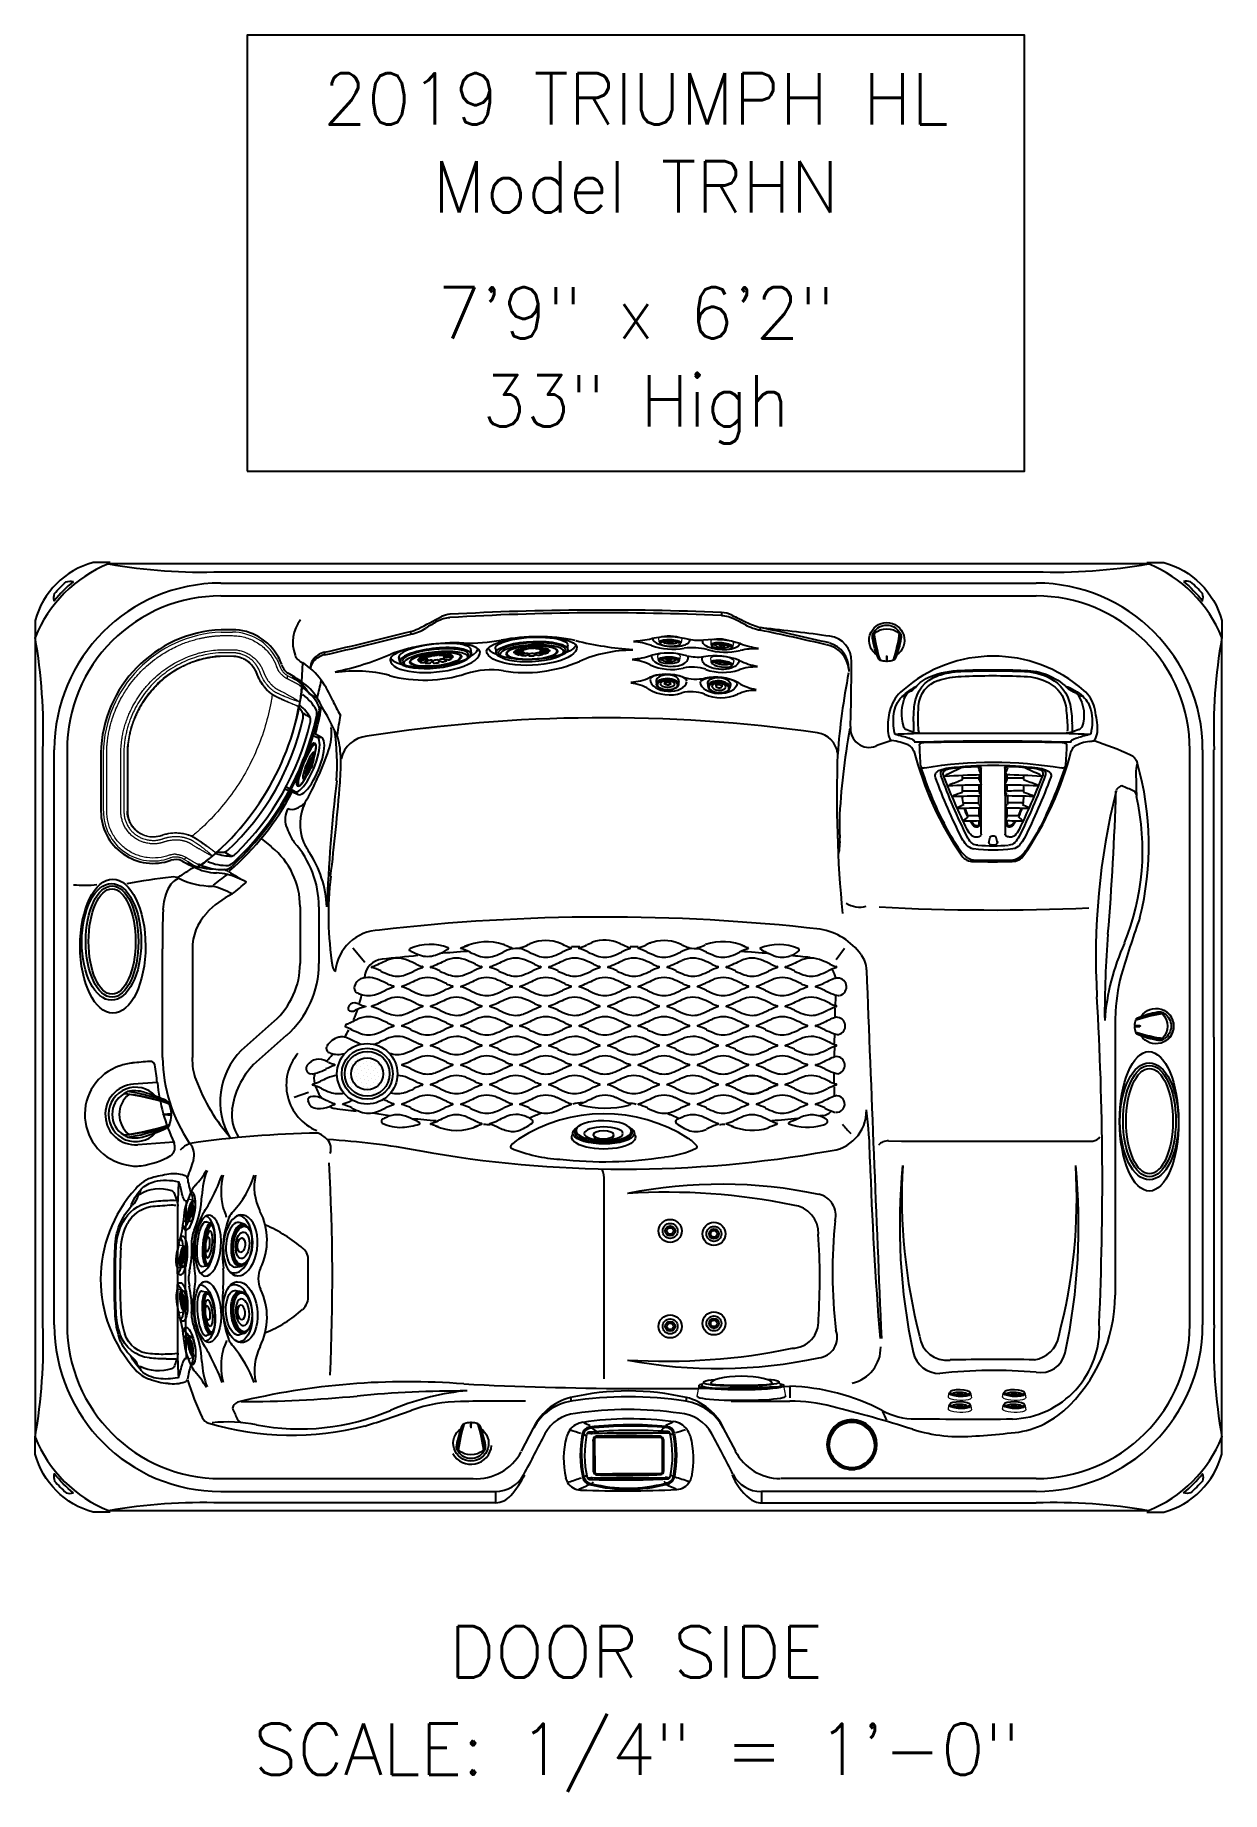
# Model space of a CAD drawing. Extents: x 937 to 1030, y 796 to 934.
import ezdxf
from ezdxf.enums import TextEntityAlignment as Align

# ---------------------------------------------------------------- set-up
doc = ezdxf.new("R2010")
doc.units = 0
doc.header["$MEASUREMENT"] = 0
for name, color, linetype in [('1', 4, 'Continuous'), ('BDIM_CYAN', 4, 'Continuous'), ('DIM', 3, 'Continuous')]:
    doc.layers.add(name, color=color, linetype=linetype)
doc.styles.add('SIMPLEX', font='simplex')

msp = doc.modelspace()

# ---------------------------------------------------------------- texts
at = {"layer": 'DIM', "style": 'SIMPLEX'}
for s, p in [('2019 TRIUMPH HL', (984.15, 926.6)), ('Model TRHN', (984.15, 919.75)), ('7\'9" x 6\'2"', (984.15, 909.91)), ('33" High', (984.15, 903.05)), ('DOOR SIDE', (984.15, 805.42)), ('SCALE: 1/4" = 1\'-0"', (984.22, 797.83))]:
    msp.add_text(s, height=4, dxfattribs=at).set_placement(p, align=Align.CENTER)

# ---------------------------------------------------------------- blocks, each defined once
blk = doc.blocks.new('SHORT GRILL')
at = {"layer": '1', "color": 4, "linetype": 'Continuous'}
for centre, radius, start, end in [((-4.46, 0.35), 3.99, 115.3973, 147.5268), ((-5.96, 3.5), 0.5, 77.6802, 115.3973), ((-10.64, -17.92), 22.43, 40.972, 77.6802), ((-7.6, 2.51), 0.181, 86.5572, 132.8326), ((-10.58, -17.8), 20.71, 36.8579, 81.7042), ((-3.51, -0.99), 4.27, 120.0296, 126.4356), ((-5.57, 2.55), 0.176, 95.3544, 117.6211), ((-5.49, 1.41), 1.32, 80.8734, 94.1755), ((-9.96, -16.73), 20, 41.7755, 76.4546), ((4.46, -3.8), 0.625, 12.0097, 38.5356), ((0.71, -3.55), 4.37, 352.2061, 358.3656), ((5.92, -3.54), 0.5, 0.4578, 40.972), ((-0.44, -3.59), 6.87, 353.6839, 0.4578), ((3.09, -3.98), 3.31, 329.1733, 353.6839), ((5.84, -5.48), 0.18, 332.0158, 32.1351)]:
    blk.add_arc(centre, radius, start, end, dxfattribs=at)
at = {"layer": '1', "color": 3, "linetype": 'Continuous'}
for centre, radius, start, end in [((-4.14, 0.49), 3.7, 117.7966, 142.9488), ((-3.67, 0.32), 3.37, 118.7933, 139.8272), ((-5.77, 3.6), 0.188, 94.77, 117.7966), ((-5.66, 2.17), 1.62, 79.8388, 94.77), ((8663.64, -5431.32), 10231.58, 147.916428, 147.91972), ((-10.36, -17.41), 21.75, 41.5691, 76.7456), ((-5.19, 3), 0.289, 92.7608, 110.8678), ((-5.14, 2.03), 1.26, 77.6428, 92.7608), ((-10.05, -16.91), 20.81, 42.9455, 75.6164), ((4.48, -3.39), 0.973, 19.6763, 42.9455), ((21048.96, -11840.3), 24144.38, 150.641915, 150.64331), ((1.86, -3.04), 3.53, 339.2964, 359.2302), ((5.29, -3.09), 0.11, 359.2302, 15.9062), ((2.58, -3.43), 3.53, 334.593, 1.1482), ((4.96, -3.74), 1.22, 23.7359, 38.4759), ((5.75, -3.39), 0.36, 4.8166, 23.7359)]:
    blk.add_arc(centre, radius, start, end, dxfattribs=at)
blk = doc.blocks.new('EQLZR')
at = {"layer": '1', "color": 3}
for p, q in [((-1.65, 0.77), (-1.64, 0.84)), ((-0.82, 0.73), (-0.65, 0.87)), ((-0.47, 0.74), (-0.3, 0.88)), ((-0.07, 0.76), (0.03, 0.84)), ((0.35, 0.77), (0.4, 0.65)), ((0.66, 0.64), (0.74, 0.44)), ((1.06, 0.26), (0.97, 0.48)), ((1.82, -0.08), (1.83, -0.01))]:
    blk.add_line(p, q, dxfattribs=at)
at = {"layer": '1', "color": 3, "linetype": 'Continuous', "lineweight": 15}
for centre, radius, start, end in [((-0.74, 0.75), 0.0407, 129.7219, 147.0947), ((-0.39, 0.77), 0.0225, 127.3242, 160.9814), ((-0.07, 0.76), 0.00893, 127.7525, 217.5052), ((0.87, 3.6), 3.14, 253.6024, 254.9167), ((0.91, 3.76), 3.31, 254.9108, 256.1787), ((0.39, 0.64), 0.00897, 305.1564, 37.3639), ((1.74, 0), 0.0892, 354.5528, 44.1406)]:
    blk.add_arc(centre, radius, start, end, dxfattribs=at)
at = {"layer": '1', "color": 3}
for centre, major_axis, ratio, start_param, end_param in [((0.1, 0.42), (-1.73, 0.42), 0.199457, 5.160646, 10.546794), ((0.11, 0.46), (-1.69, 0.41), 0.169917, 5.194084, 10.519451), ((0.16, 0.66), (-0.766, 0.186), 0.159311, 5.384082, 10.324465), ((0.17, 0.74), (-0.439, 0.107), 0.147842, 5.084983, 10.622064)]:
    blk.add_ellipse(centre, major_axis=major_axis, ratio=ratio, start_param=start_param, end_param=end_param, dxfattribs=at)
at = {"layer": '1', "color": 4}
for centre, major_axis, ratio, start_param, end_param in [((0.08, 0.35), (-1.73, 0.42), 0.199457, 0, 3.177285), ((0.14, 0.58), (-1.09, 0.27), 0.1709, 5.511534, 10.199144), ((0.16, 0.67), (-0.809, 0.197), 0.182866, 5.148447, 10.535241), ((0.17, 0.75), (-0.482, 0.116), 0.174464, 4.921104, 10.797983)]:
    blk.add_ellipse(centre, major_axis=major_axis, ratio=ratio, start_param=start_param, end_param=end_param, dxfattribs=at)
blk.add_ellipse((0.19, 0.81), major_axis=(-0.161, 0.039), ratio=0.196838, dxfattribs=at)
at = {"layer": '1', "color": 3}
blk.add_ellipse((0.19, 0.81), major_axis=(-0.0627, 0.0154), ratio=0.176856, dxfattribs=at)
blk = doc.blocks.new('filterlid')
at = {"layer": '1', "color": 4, "linetype": 'Continuous', "lineweight": 15}
for p, q in [((-8.68, 1.38), (-8.21, 2.27)), ((-12.05, -3.77), (-12.05, -2.91)), ((5.16, -4.2), (5.16, -4.2)), ((1.91, -12.98), (-2.63, -12.98))]:
    blk.add_line(p, q, dxfattribs=at)
at = {"layer": '1', "color": 3, "linetype": 'Continuous', "lineweight": 15}
for p, q in [((-8.68, 1.38), (-8.66, 1.37)), ((-6.25, 2.26), (-6.26, 2.26)), ((-9.45, 0.77), (-9.44, 0.75)), ((-11.78, -3.77), (-11.78, -2.91)), ((-10.68, -3.76), (-10.68, -2.91)), ((-10.44, -2.91), (-10.44, -3.76)), ((-10.19, -2.91), (-10.19, -3.75)), ((-10.14, -2.91), (-10.14, -3.75)), ((5.65, -6.73), (5.64, -6.72)), ((-2.63, -11.08), (1.91, -11.08)), ((-2.63, -11.13), (1.91, -11.13)), ((-2.63, -11.38), (1.91, -11.38)), ((1.91, -11.62), (-2.63, -11.62)), ((1.91, -12.72), (-2.63, -12.72))]:
    blk.add_line(p, q, dxfattribs=at)
at = {"layer": '1', "color": 4, "linetype": 'Continuous', "lineweight": 15, "flags": 128}
blk.add_lwpolyline([(6.17, -5.88), (6.02, -6.12), (5.87, -6.37), (5.76, -6.55), (5.65, -6.73)], dxfattribs=at)
at = {"layer": '1', "color": 4, "linetype": 'Continuous', "lineweight": 15}
for centre, radius, start, end in [((-9.81, -17.33), 19.91, 41.2754, 79.7241), ((-8.14, -2.91), 3.91, 118.6249, 180.0034), ((-2.43, -3.36), 9.63, 182.4795, 268.8151), ((1.91, -9.09), 3.89, 269.9891, 19.7818)]:
    blk.add_arc(centre, radius, start, end, dxfattribs=at)
for points, knots in [([(-9.45, 0.77), (-9.37, 0.8), (-9.29, 0.83), (-9.18, 0.89), (-9.14, 0.91), (-9.09, 0.94), (-9.07, 0.96), (-9.04, 0.98), (-9.02, 0.99), (-8.97, 1.03), (-8.94, 1.06), (-8.89, 1.1), (-8.88, 1.11), (-8.85, 1.14), (-8.83, 1.16), (-8.76, 1.24), (-8.72, 1.31), (-8.68, 1.38)], [0, 0, 0, 0, 0.25, 0.25, 0.375, 0.375, 0.4375, 0.4375, 0.5, 0.5, 0.625, 0.625, 0.6875, 0.6875, 0.75, 0.75, 1, 1, 1, 1]), ([(-8.21, 2.27), (-8.19, 2.3), (-8.17, 2.33), (-8.14, 2.37), (-8.12, 2.39), (-8.09, 2.41), (-8.08, 2.42), (-8.05, 2.44), (-8.03, 2.45), (-8, 2.46), (-7.98, 2.46), (-7.94, 2.47), (-7.93, 2.47), (-7.89, 2.48), (-7.87, 2.48), (-7.85, 2.48)], [0, 0, 0, 0, 0.25, 0.25, 0.375, 0.375, 0.5, 0.5, 0.625, 0.625, 0.75, 0.75, 0.875, 0.875, 1, 1, 1, 1]), ([(-7.85, 2.48), (-7.65, 2.46), (-7.44, 2.43), (-7.03, 2.39), (-6.83, 2.36), (-6.63, 2.33)], [0, 0, 0, 0, 0.5, 0.5, 1, 1, 1, 1]), ([(-10.01, 0.52), (-9.92, 0.57), (-9.83, 0.61), (-9.64, 0.7), (-9.54, 0.74), (-9.45, 0.77)], [0, 0, 0, 0, 0.5, 0.5, 1, 1, 1, 1]), ([(5.14, -4.22), (5.15, -4.22), (5.15, -4.21), (5.15, -4.21), (5.16, -4.2), (5.16, -4.2), (5.16, -4.2)], [0, 0, 0, 0, 0.250268, 0.500372, 0.75029, 1, 1, 1, 1]), ([(5.39, -4.52), (5.39, -4.52), (5.39, -4.52), (5.38, -4.51), (5.38, -4.51), (5.38, -4.51), (5.38, -4.5)], [0, 0, 0, 0, 0.36774, 0.5, 0.61774, 1, 1, 1, 1]), ([(5.41, -4.48), (5.41, -4.49), (5.41, -4.49), (5.4, -4.51), (5.4, -4.51), (5.39, -4.52)], [0, 0, 0, 0, 0.5, 0.5, 1, 1, 1, 1]), ([(5.41, -4.48), (5.41, -4.48), (5.41, -4.48), (5.41, -4.48), (5.41, -4.47), (5.41, -4.47), (5.41, -4.47), (5.41, -4.47), (5.4, -4.47), (5.4, -4.47)], [0, 0, 0, 0, 0.246465, 0.498022, 0.633443, 0.749474, 0.817398, 0.875228, 1, 1, 1, 1]), ([(5.41, -4.48), (5.42, -4.49), (5.44, -4.52), (5.47, -4.56), (5.51, -4.61), (5.55, -4.66), (5.62, -4.74), (5.7, -4.85), (5.79, -4.97), (5.89, -5.09), (5.98, -5.22), (6.07, -5.34), (6.13, -5.42), (6.16, -5.46)], [0, 0, 0, 0, 0.039121, 0.080788, 0.125001, 0.187501, 0.250001, 0.375002, 0.500002, 0.629402, 0.750002, 0.878104, 1, 1, 1, 1]), ([(6.16, -5.46), (6.17, -5.48), (6.18, -5.49), (6.2, -5.53), (6.21, -5.54), (6.22, -5.58), (6.22, -5.6), (6.23, -5.63), (6.23, -5.65), (6.23, -5.68), (6.23, -5.69), (6.23, -5.71), (6.23, -5.72), (6.22, -5.74), (6.22, -5.76), (6.21, -5.8), (6.2, -5.81), (6.19, -5.85), (6.18, -5.86), (6.17, -5.88)], [0, 0, 0, 0, 0.125, 0.125, 0.25, 0.25, 0.375, 0.375, 0.5, 0.5, 0.5625, 0.5625, 0.625, 0.625, 0.75, 0.75, 0.875, 0.875, 1, 1, 1, 1]), ([(5.65, -6.73), (5.63, -6.77), (5.61, -6.81), (5.57, -6.89), (5.56, -6.93), (5.54, -6.99), (5.53, -7.02), (5.52, -7.06), (5.52, -7.08), (5.51, -7.15), (5.5, -7.19), (5.5, -7.28), (5.5, -7.33), (5.5, -7.42), (5.5, -7.46), (5.52, -7.6), (5.54, -7.68), (5.57, -7.77)], [0, 0, 0, 0, 0.125, 0.125, 0.25, 0.25, 0.3125, 0.3125, 0.375, 0.375, 0.5, 0.5, 0.625, 0.625, 0.75, 0.75, 1, 1, 1, 1])]:
    blk.add_open_spline(points, degree=3, knots=knots, dxfattribs=at)
at = {"layer": '1', "color": 3, "linetype": 'Continuous', "lineweight": 15}
for points, knots in [([(-8.41, 1.38), (-8.41, 1.37), (-8.42, 1.37), (-8.43, 1.35), (-8.44, 1.32), (-8.46, 1.28), (-8.49, 1.24), (-8.54, 1.17), (-8.6, 1.09), (-8.67, 1.01), (-8.74, 0.94), (-8.8, 0.88), (-8.86, 0.83), (-8.92, 0.79), (-8.96, 0.75), (-9, 0.72), (-9.04, 0.7), (-9.05, 0.69), (-9.06, 0.69)], [0, 0, 0, 0, 0.0100265, 0.0291185, 0.0582344, 0.1167447, 0.1760523, 0.2363247, 0.3604016, 0.4903601, 0.5796988, 0.6702539, 0.7621212, 0.81894, 0.8862862, 0.9397744, 0.9776189, 1, 1, 1, 1]), ([(-8.12, 1.95), (-8.12, 1.94), (-8.13, 1.93), (-8.14, 1.91), (-8.15, 1.89), (-8.16, 1.86), (-8.18, 1.84), (-8.19, 1.81), (-8.2, 1.79), (-8.22, 1.76), (-8.23, 1.74), (-8.24, 1.71), (-8.26, 1.67), (-8.29, 1.62), (-8.32, 1.56), (-8.35, 1.51), (-8.37, 1.46), (-8.39, 1.42), (-8.41, 1.39), (-8.41, 1.38)], [0, 0, 0, 0, 0.040607, 0.082171, 0.124694, 0.168175, 0.212617, 0.258023, 0.304394, 0.351735, 0.400048, 0.449338, 0.49961, 0.605651, 0.702719, 0.790709, 0.869576, 0.939326, 1, 1, 1, 1]), ([(-7.85, 2.48), (-7.85, 2.47), (-7.86, 2.47), (-7.86, 2.46), (-7.86, 2.46), (-7.86, 2.45), (-7.87, 2.44), (-7.87, 2.44), (-7.87, 2.44), (-7.88, 2.43), (-7.88, 2.41), (-7.9, 2.37), (-7.93, 2.33), (-7.95, 2.27), (-7.98, 2.23), (-7.99, 2.2), (-8.01, 2.16), (-8.03, 2.12), (-8.06, 2.07), (-8.08, 2.03), (-8.1, 1.99), (-8.11, 1.96), (-8.12, 1.95)], [0, 0, 0, 0, 0.023178, 0.044167, 0.062984, 0.079639, 0.094141, 0.106498, 0.116715, 0.124797, 0.183872, 0.249715, 0.375387, 0.499693, 0.562347, 0.624903, 0.662162, 0.750211, 0.827229, 0.894532, 0.952122, 1, 1, 1, 1]), ([(-7.75, 0.37), (-7.74, 0.37), (-7.73, 0.38), (-7.72, 0.4), (-7.71, 0.42), (-7.7, 0.44), (-7.68, 0.45), (-7.67, 0.47), (-7.66, 0.48), (-7.66, 0.49), (-7.65, 0.51), (-7.64, 0.52), (-7.64, 0.53), (-7.63, 0.53), (-7.63, 0.54), (-7.62, 0.55), (-7.61, 0.57), (-7.59, 0.6), (-7.57, 0.65), (-7.55, 0.68), (-7.53, 0.72), (-7.51, 0.76), (-7.48, 0.82), (-7.44, 0.9), (-7.39, 1), (-7.34, 1.1), (-7.3, 1.18), (-7.26, 1.25), (-7.22, 1.32), (-7.18, 1.39), (-7.14, 1.47), (-7.08, 1.58), (-6.99, 1.73), (-6.9, 1.89), (-6.82, 2.02), (-6.77, 2.1), (-6.74, 2.15), (-6.72, 2.18), (-6.71, 2.2), (-6.7, 2.22), (-6.68, 2.24), (-6.67, 2.26), (-6.66, 2.28), (-6.66, 2.29), (-6.65, 2.29)], [0, 0, 0, 0, 0.0079, 0.015462, 0.02267, 0.029506, 0.035954, 0.042001, 0.047633, 0.052837, 0.057603, 0.061919, 0.065776, 0.069165, 0.07208, 0.074513, 0.076459, 0.094363, 0.115806, 0.126097, 0.136332, 0.157473, 0.179202, 0.201504, 0.247766, 0.296182, 0.324698, 0.348355, 0.386493, 0.413645, 0.444178, 0.492606, 0.563454, 0.678691, 0.761475, 0.820581, 0.855865, 0.878723, 0.900814, 0.922149, 0.942736, 0.962575, 0.981664, 1, 1, 1, 1]), ([(-6.63, 2.29), (-6.63, 2.28), (-6.63, 2.28), (-6.64, 2.27), (-6.64, 2.26), (-6.64, 2.25), (-6.65, 2.23), (-6.66, 2.2), (-6.67, 2.15), (-6.69, 2.08), (-6.72, 2.01), (-6.74, 1.94), (-6.76, 1.87), (-6.8, 1.76), (-6.85, 1.63), (-6.9, 1.5), (-6.95, 1.37), (-7, 1.24), (-7.04, 1.14), (-7.07, 1.08), (-7.1, 1.01), (-7.13, 0.93), (-7.17, 0.84), (-7.21, 0.76), (-7.24, 0.69), (-7.26, 0.65), (-7.27, 0.62), (-7.28, 0.6), (-7.3, 0.58), (-7.31, 0.55), (-7.33, 0.51), (-7.35, 0.47), (-7.38, 0.42), (-7.41, 0.37), (-7.45, 0.32), (-7.49, 0.27), (-7.52, 0.23), (-7.54, 0.21), (-7.54, 0.2)], [0, 0, 0, 0, 0.0086979, 0.0191609, 0.0313938, 0.0454027, 0.0611951, 0.0916386, 0.1224178, 0.18656, 0.2449147, 0.2680758, 0.3062571, 0.3676405, 0.4432772, 0.4901442, 0.5531831, 0.6088804, 0.6431521, 0.667768, 0.6852813, 0.7265035, 0.7565652, 0.7855508, 0.8153716, 0.8273382, 0.8345262, 0.8452816, 0.8527478, 0.8602886, 0.8758689, 0.8925836, 0.9110113, 0.9258943, 0.9549969, 0.9729261, 0.9878597, 1, 1, 1, 1]), ([(-7.03, 0.57), (-7.02, 0.57), (-7.01, 0.59), (-7, 0.62), (-6.99, 0.64), (-6.98, 0.67), (-6.96, 0.7), (-6.95, 0.72), (-6.94, 0.75), (-6.92, 0.78), (-6.91, 0.81), (-6.9, 0.84), (-6.88, 0.88), (-6.85, 0.94), (-6.82, 1.01), (-6.78, 1.08), (-6.74, 1.17), (-6.7, 1.26), (-6.66, 1.36), (-6.61, 1.46), (-6.57, 1.54), (-6.53, 1.64), (-6.47, 1.78), (-6.41, 1.91), (-6.37, 2.01), (-6.35, 2.05), (-6.33, 2.09), (-6.31, 2.13), (-6.3, 2.16), (-6.29, 2.18), (-6.28, 2.2), (-6.27, 2.22), (-6.27, 2.23), (-6.27, 2.24)], [0, 0, 0, 0, 0.011315, 0.022793, 0.034436, 0.046241, 0.058209, 0.070339, 0.08263, 0.095082, 0.107694, 0.120466, 0.133398, 0.165147, 0.200941, 0.236709, 0.268888, 0.31812, 0.37054, 0.418277, 0.472181, 0.508722, 0.587943, 0.709582, 0.770404, 0.810826, 0.830926, 0.871574, 0.908039, 0.931697, 0.954908, 0.977674, 1, 1, 1, 1]), ([(-6.27, 2.24), (-6.27, 2.23), (-6.27, 2.23), (-6.27, 2.22), (-6.28, 2.21), (-6.28, 2.2), (-6.28, 2.19), (-6.29, 2.18), (-6.29, 2.17), (-6.3, 2.15), (-6.3, 2.14), (-6.31, 2.13), (-6.31, 2.11), (-6.33, 2.07), (-6.34, 2.03), (-6.36, 1.99), (-6.39, 1.92), (-6.44, 1.79), (-6.51, 1.62), (-6.57, 1.47), (-6.62, 1.35), (-6.67, 1.22), (-6.73, 1.1), (-6.78, 0.96), (-6.83, 0.86), (-6.87, 0.78), (-6.89, 0.73), (-6.91, 0.68), (-6.93, 0.64), (-6.96, 0.59), (-6.97, 0.56), (-6.98, 0.54)], [0, 0, 0, 0, 0.011873, 0.023873, 0.035999, 0.04825, 0.060629, 0.073134, 0.085766, 0.098525, 0.111411, 0.124425, 0.137568, 0.178289, 0.222457, 0.243094, 0.263179, 0.386698, 0.506301, 0.567712, 0.628344, 0.688723, 0.750139, 0.811459, 0.872675, 0.894445, 0.915998, 0.937332, 0.958446, 0.979336, 1, 1, 1, 1]), ([(-6.63, 2.29), (-6.63, 2.29), (-6.63, 2.29), (-6.64, 2.29), (-6.64, 2.29), (-6.64, 2.29), (-6.65, 2.29), (-6.65, 2.29), (-6.65, 2.29), (-6.65, 2.29)], [0, 0, 0, 0, 0.068441, 0.250279, 0.386155, 0.499815, 0.750435, 0.875109, 1, 1, 1, 1]), ([(-6.62, 2.33), (-6.62, 2.33), (-6.62, 2.33), (-6.62, 2.33), (-6.62, 2.33), (-6.62, 2.33), (-6.62, 2.33), (-6.63, 2.33)], [0, 0, 0, 0, 0.125021, 0.187532, 0.250042, 0.500023, 1, 1, 1, 1]), ([(-6.62, 2.33), (-6.62, 2.33), (-6.62, 2.32), (-6.62, 2.31), (-6.63, 2.3), (-6.63, 2.29), (-6.63, 2.29)], [0, 0, 0, 0, 0.132856, 0.343648, 0.632591, 1, 1, 1, 1]), ([(-6.25, 2.26), (-6.25, 2.26), (-6.26, 2.26), (-6.26, 2.25), (-6.26, 2.24), (-6.27, 2.24), (-6.27, 2.24)], [0, 0, 0, 0, 0.250008, 0.500026, 0.75003, 1, 1, 1, 1]), ([(-11.78, -2.91), (-11.78, -2.75), (-11.77, -2.59), (-11.73, -2.26), (-11.7, -2.1), (-11.61, -1.79), (-11.56, -1.63), (-11.43, -1.33), (-11.36, -1.19), (-11.19, -0.91), (-11.1, -0.77), (-10.9, -0.51), (-10.79, -0.39), (-10.56, -0.16), (-10.43, -0.06), (-10.17, 0.14), (-10.03, 0.23), (-9.89, 0.31)], [2, 2, 2, 2, 5.818106, 5.818106, 9.63586, 9.63586, 13.453777, 13.453777, 17.271247, 17.271247, 21.088676, 21.088676, 24.90585, 24.90585, 28.722671, 28.722671, 32.561426, 32.561426, 32.561426, 32.561426]), ([(-9.89, 0.31), (-9.88, 0.31), (-9.85, 0.32), (-9.82, 0.34), (-9.79, 0.36), (-9.76, 0.37), (-9.72, 0.39), (-9.69, 0.41), (-9.66, 0.42), (-9.62, 0.44), (-9.56, 0.47), (-9.49, 0.49), (-9.43, 0.52), (-9.38, 0.54), (-9.36, 0.55)], [0, 0, 0, 0, 0.0625395, 0.12508, 0.1876218, 0.2501647, 0.3127087, 0.3752538, 0.4377999, 0.5003468, 0.6252608, 0.7501758, 0.8750896, 1, 1, 1, 1]), ([(-9.06, 0.69), (-9.11, 0.66), (-9.16, 0.63), (-9.26, 0.59), (-9.31, 0.57), (-9.36, 0.55)], [0, 0, 0, 0, 0.5, 0.5, 1, 1, 1, 1]), ([(-9, -0.5), (-8.98, -0.49), (-8.96, -0.48), (-8.93, -0.47), (-8.89, -0.46), (-8.86, -0.44), (-8.83, -0.43), (-8.79, -0.42), (-8.76, -0.4), (-8.73, -0.39), (-8.7, -0.37), (-8.66, -0.36), (-8.63, -0.34), (-8.6, -0.32), (-8.57, -0.31), (-8.54, -0.29), (-8.5, -0.27), (-8.47, -0.25), (-8.44, -0.23), (-8.41, -0.22), (-8.38, -0.2), (-8.35, -0.18), (-8.3, -0.15), (-8.24, -0.1), (-8.18, -0.05), (-8.1, 0.01), (-8.04, 0.06), (-7.98, 0.12), (-7.93, 0.16), (-7.89, 0.21), (-7.85, 0.25), (-7.8, 0.3), (-7.78, 0.33), (-7.76, 0.35)], [0, 0, 0, 0, 0.0238293, 0.0476673, 0.0715126, 0.0953641, 0.1192205, 0.1430806, 0.1669432, 0.1908074, 0.2146719, 0.238536, 0.2623986, 0.2862588, 0.310116, 0.3339693, 0.3578181, 0.3816619, 0.4055, 0.429332, 0.4531576, 0.4769765, 0.5007885, 0.5632328, 0.6255522, 0.6638195, 0.7502274, 0.7920545, 0.833789, 0.8754391, 0.917016, 0.958532, 1, 1, 1, 1]), ([(-7.56, 0.18), (-7.57, 0.17), (-7.58, 0.16), (-7.6, 0.13), (-7.62, 0.11), (-7.64, 0.08), (-7.66, 0.06), (-7.69, 0.04), (-7.71, 0.01), (-7.73, -0.01), (-7.75, -0.03), (-7.78, -0.05), (-7.8, -0.07), (-7.82, -0.1), (-7.88, -0.14), (-7.99, -0.24), (-8.15, -0.36), (-8.34, -0.48), (-8.49, -0.56), (-8.62, -0.62), (-8.71, -0.66), (-8.78, -0.69), (-8.85, -0.72), (-8.89, -0.73), (-8.91, -0.74)], [0, 0, 0, 0, 0.019203, 0.038407, 0.057611, 0.076818, 0.096028, 0.115242, 0.134462, 0.153689, 0.172923, 0.192166, 0.211419, 0.230681, 0.249955, 0.343801, 0.499297, 0.605454, 0.749215, 0.813737, 0.871062, 0.921204, 0.964177, 1, 1, 1, 1]), ([(-8.83, -0.97), (-8.55, -0.88), (-8.19, -0.7), (-7.66, -0.31), (-7.41, -0.05), (-7.26, 0.16)], [0.27793, 0.27793, 0.27793, 0.27793, 2.322047, 3.057227, 4.843315, 4.843315, 4.843315, 4.843315]), ([(-7.22, 0.13), (-7.23, 0.12), (-7.24, 0.1), (-7.26, 0.07), (-7.29, 0.05), (-7.31, 0.02), (-7.33, -0.01), (-7.35, -0.04), (-7.38, -0.06), (-7.4, -0.09), (-7.42, -0.12), (-7.45, -0.14), (-7.47, -0.17), (-7.5, -0.19), (-7.52, -0.22), (-7.6, -0.29), (-7.73, -0.41), (-7.93, -0.57), (-8.13, -0.7), (-8.3, -0.8), (-8.42, -0.86), (-8.48, -0.89), (-8.54, -0.92), (-8.61, -0.94), (-8.67, -0.97), (-8.74, -1), (-8.79, -1.01), (-8.81, -1.02)], [0, 0, 0, 0, 0.017733, 0.035475, 0.05323, 0.070999, 0.088785, 0.106591, 0.124418, 0.14227, 0.16015, 0.178058, 0.195998, 0.213973, 0.231984, 0.250035, 0.374196, 0.500003, 0.624452, 0.749977, 0.785364, 0.820838, 0.856414, 0.892105, 0.927924, 0.963885, 1, 1, 1, 1]), ([(-7.26, 0.16), (-7.26, 0.17), (-7.25, 0.18), (-7.24, 0.19), (-7.22, 0.21), (-7.22, 0.22), (-7.21, 0.23)], [0, 0, 0, 0, 0.251013, 0.50133, 0.750975, 1, 1, 1, 1]), ([(-7.17, 0.2), (-7.18, 0.2), (-7.18, 0.19), (-7.2, 0.17), (-7.21, 0.15), (-7.22, 0.14), (-7.22, 0.13)], [0, 0, 0, 0, 0.245337, 0.493733, 0.745264, 1, 1, 1, 1]), ([(-7.21, 0.23), (-7.21, 0.24), (-7.2, 0.25), (-7.19, 0.27), (-7.17, 0.29), (-7.16, 0.31), (-7.15, 0.34), (-7.13, 0.37), (-7.1, 0.43), (-7.07, 0.47), (-7.05, 0.51), (-7.05, 0.52), (-7.04, 0.53), (-7.03, 0.55), (-7.03, 0.56), (-7.03, 0.57)], [0, 0, 0, 0, 0.071675, 0.137115, 0.196237, 0.248963, 0.295221, 0.429097, 0.554347, 0.786016, 0.84064, 0.875229, 0.894199, 0.947108, 1, 1, 1, 1]), ([(-6.98, 0.54), (-6.98, 0.54), (-6.99, 0.53), (-6.99, 0.51), (-7.01, 0.48), (-7.03, 0.44), (-7.06, 0.39), (-7.08, 0.34), (-7.11, 0.3), (-7.14, 0.25), (-7.16, 0.22), (-7.17, 0.2)], [0, 0, 0, 0, 0.036347, 0.072633, 0.17319, 0.306096, 0.439336, 0.577782, 0.723293, 0.856124, 1, 1, 1, 1]), ([(-7.17, 0.2), (-7.01, 0.18), (-6.83, 0.15), (-6.65, 0.12), (-5.99, 0), (-4.71, -0.31), (-2.85, -0.98), (-1.06, -1.86), (0.63, -2.95), (2.16, -4.2), (3.09, -5.14), (3.53, -5.64), (3.65, -5.78), (3.76, -5.92), (3.87, -6.04)], [2.554389, 2.554389, 2.554389, 2.554389, 2.723265, 2.742644, 2.742644, 3.409529, 4.095797, 4.782064, 5.46833, 6.154599, 6.821531, 6.821531, 6.840863, 7.009879, 7.009879, 7.009879, 7.009879]), ([(-10.68, -2.91), (-10.68, -2.9), (-10.68, -2.88), (-10.68, -2.83), (-10.68, -2.78), (-10.68, -2.72), (-10.67, -2.65), (-10.66, -2.54), (-10.63, -2.4), (-10.58, -2.18), (-10.49, -1.91), (-10.36, -1.64), (-10.23, -1.45), (-10.13, -1.31), (-10.02, -1.19), (-9.93, -1.09), (-9.86, -1.03), (-9.82, -0.99), (-9.77, -0.95), (-9.72, -0.91), (-9.67, -0.87), (-9.63, -0.83), (-9.57, -0.8), (-9.52, -0.76), (-9.47, -0.73), (-9.42, -0.7), (-9.38, -0.68), (-9.36, -0.67)], [0, 0, 0, 0, 0.007897, 0.031579, 0.049245, 0.063156, 0.096574, 0.126303, 0.189525, 0.252607, 0.371437, 0.502838, 0.576149, 0.626769, 0.69397, 0.750588, 0.7732, 0.795823, 0.818457, 0.841103, 0.863761, 0.886431, 0.909115, 0.931813, 0.954525, 0.977254, 1, 1, 1, 1]), ([(-9.24, -0.89), (-9.25, -0.89), (-9.27, -0.9), (-9.29, -0.92), (-9.32, -0.93), (-9.34, -0.95), (-9.37, -0.96), (-9.39, -0.98), (-9.42, -1), (-9.44, -1.01), (-9.47, -1.03), (-9.49, -1.05), (-9.52, -1.06), (-9.55, -1.09), (-9.6, -1.13), (-9.67, -1.19), (-9.75, -1.26), (-9.86, -1.37), (-9.99, -1.53), (-10.13, -1.74), (-10.22, -1.92), (-10.29, -2.08), (-10.33, -2.2), (-10.36, -2.29), (-10.38, -2.36), (-10.39, -2.41), (-10.4, -2.47), (-10.41, -2.52), (-10.42, -2.58), (-10.43, -2.63), (-10.43, -2.69), (-10.44, -2.74), (-10.44, -2.8), (-10.44, -2.86), (-10.44, -2.89), (-10.44, -2.91)], [0, 0, 0, 0, 0.01202, 0.024041, 0.036064, 0.048088, 0.060111, 0.072134, 0.084157, 0.096177, 0.108195, 0.12021, 0.132221, 0.144228, 0.165964, 0.216246, 0.257194, 0.288203, 0.412509, 0.502745, 0.59033, 0.660797, 0.71424, 0.750518, 0.773151, 0.795807, 0.818479, 0.84116, 0.863847, 0.886539, 0.909233, 0.931928, 0.954622, 0.977314, 1, 1, 1, 1]), ([(-9.12, -1.11), (-9.2, -1.15), (-9.36, -1.25), (-9.57, -1.43), (-9.75, -1.63), (-9.91, -1.86), (-10.04, -2.11), (-10.13, -2.37), (-10.18, -2.64), (-10.19, -2.82), (-10.19, -2.91)], [2, 2, 2, 2, 3.483863, 4.967558, 6.451073, 7.935348, 9.418668, 10.902386, 12.38642, 13.870149, 13.870149, 13.870149, 13.870149]), ([(-9.1, -1.15), (-9.11, -1.16), (-9.12, -1.16), (-9.15, -1.18), (-9.17, -1.19), (-9.19, -1.2), (-9.21, -1.22), (-9.24, -1.23), (-9.26, -1.25), (-9.28, -1.26), (-9.3, -1.28), (-9.35, -1.32), (-9.43, -1.38), (-9.53, -1.47), (-9.63, -1.56), (-9.71, -1.67), (-9.79, -1.77), (-9.86, -1.89), (-9.93, -2), (-9.99, -2.13), (-10.03, -2.25), (-10.07, -2.35), (-10.09, -2.43), (-10.1, -2.49), (-10.11, -2.54), (-10.12, -2.59), (-10.13, -2.64), (-10.13, -2.7), (-10.14, -2.75), (-10.14, -2.8), (-10.14, -2.86), (-10.14, -2.89), (-10.14, -2.91)], [0, 0, 0, 0, 0.012439, 0.024887, 0.037344, 0.049813, 0.062297, 0.074798, 0.087318, 0.099859, 0.112424, 0.125014, 0.187748, 0.250006, 0.312265, 0.374999, 0.437611, 0.499989, 0.562494, 0.624804, 0.687203, 0.749975, 0.775112, 0.800173, 0.825173, 0.85013, 0.875064, 0.899992, 0.924931, 0.9499, 0.974917, 1, 1, 1, 1]), ([(-8.81, -1.02), (-8.82, -1.02), (-8.84, -1.03), (-8.86, -1.04), (-8.89, -1.05), (-8.92, -1.06), (-8.94, -1.07), (-8.97, -1.09), (-9, -1.1), (-9.02, -1.11), (-9.05, -1.12), (-9.07, -1.14), (-9.09, -1.15), (-9.1, -1.15)], [0, 0, 0, 0, 0.091445, 0.182726, 0.273864, 0.364875, 0.455779, 0.546595, 0.637341, 0.728035, 0.818697, 0.909346, 1, 1, 1, 1]), ([(-2.63, -12.72), (-2.65, -12.72), (-2.68, -12.72), (-2.74, -12.72), (-2.79, -12.72), (-2.85, -12.71), (-2.9, -12.71), (-2.96, -12.71), (-3.01, -12.71), (-3.07, -12.7), (-3.12, -12.7), (-3.18, -12.7), (-3.23, -12.69), (-3.29, -12.69), (-3.34, -12.68), (-3.4, -12.68), (-3.45, -12.67), (-3.56, -12.66), (-3.73, -12.64), (-3.95, -12.61), (-4.17, -12.57), (-4.37, -12.53), (-4.62, -12.47), (-4.97, -12.38), (-5.47, -12.23), (-6.2, -11.95), (-7.03, -11.54), (-7.84, -11.01), (-8.47, -10.52), (-8.97, -10.06), (-9.45, -9.57), (-9.95, -8.95), (-10.5, -8.15), (-10.89, -7.39), (-11.16, -6.77), (-11.31, -6.36), (-11.44, -5.94), (-11.52, -5.62), (-11.57, -5.41), (-11.59, -5.31), (-11.61, -5.21), (-11.63, -5.11), (-11.65, -5.01), (-11.67, -4.9), (-11.69, -4.8), (-11.7, -4.7), (-11.72, -4.6), (-11.73, -4.49), (-11.74, -4.39), (-11.75, -4.29), (-11.76, -4.19), (-11.77, -4.08), (-11.77, -3.98), (-11.78, -3.88), (-11.78, -3.81), (-11.78, -3.77)], [0, 0, 0, 0, 0.003917, 0.007833, 0.011749, 0.015664, 0.019579, 0.023493, 0.027406, 0.031319, 0.035232, 0.039144, 0.043056, 0.046967, 0.050877, 0.054787, 0.058697, 0.062606, 0.078377, 0.094102, 0.109781, 0.125415, 0.138934, 0.164216, 0.20126, 0.250066, 0.330271, 0.398687, 0.455315, 0.500153, 0.544141, 0.600523, 0.669299, 0.750473, 0.781646, 0.812821, 0.843994, 0.875166, 0.882501, 0.889837, 0.897174, 0.904511, 0.91185, 0.919189, 0.926529, 0.933869, 0.941211, 0.948554, 0.955899, 0.963245, 0.970593, 0.977943, 0.985294, 0.992646, 1, 1, 1, 1]), ([(-2.63, -11.62), (-2.99, -11.62), (-3.47, -11.58), (-4.08, -11.47), (-4.48, -11.38), (-4.87, -11.27), (-5.26, -11.13), (-5.63, -10.99), (-6.31, -10.68), (-6.96, -10.29), (-7.58, -9.83), (-8.17, -9.33), (-8.69, -8.78), (-9.15, -8.17), (-9.66, -7.42), (-10.07, -6.61), (-10.35, -5.76), (-10.45, -5.41), (-10.51, -5.15), (-10.62, -4.61), (-10.67, -4.17), (-10.68, -3.76)], [0.52788, 0.52788, 0.52788, 0.52788, 1.438506, 1.77093, 2.103354, 2.452441, 2.80986, 3.167278, 3.46721, 4.742753, 5.09184, 5.449258, 6.717303, 7.049727, 7.382151, 9.045939, 9.356701, 9.689125, 9.979997, 10.02155, 11.085474, 11.085474, 11.085474, 11.085474]), ([(-10.44, -3.76), (-10.44, -3.76), (-10.44, -3.76), (-10.44, -3.77), (-10.44, -4.06), (-10.39, -4.53), (-10.29, -5.05), (-10.17, -5.52), (-10.02, -6.03), (-9.79, -6.59), (-9.51, -7.15), (-9.25, -7.61), (-8.95, -8.04), (-8.73, -8.33), (-8.5, -8.61), (-8.27, -8.86), (-7.92, -9.22), (-7.44, -9.64), (-6.81, -10.09), (-6.07, -10.53), (-5.39, -10.83), (-4.79, -11.04), (-4.42, -11.14), (-4.04, -11.23), (-3.45, -11.34), (-2.97, -11.38), (-2.63, -11.38)], [0, 0, 0, 0, 0.008323, 0.016645, 0.066581, 2.203994, 3.486441, 3.933421, 5.745235, 7.43501, 8.441834, 10.432014, 11.368431, 12.304848, 13.180245, 14.025132, 14.87002, 16.883668, 18.80344, 20.615255, 23.311854, 24.318678, 25.302033, 26.23845, 27.174867, 29.74004, 29.74004, 29.74004, 29.74004]), ([(-10.19, -3.75), (-10.19, -3.84), (-10.18, -4.03), (-10.17, -4.21), (-10.13, -4.55), (-10.09, -4.79), (-9.98, -5.25), (-9.93, -5.46), (-9.78, -5.93), (-9.69, -6.17), (-9.39, -6.85), (-9.16, -7.27), (-8.61, -8.1), (-8.27, -8.51), (-7.56, -9.22), (-7.19, -9.52), (-6.36, -10.09), (-5.89, -10.34), (-5.11, -10.67), (-4.81, -10.77), (-4.3, -10.91), (-4.1, -10.96), (-3.68, -11.04), (-3.47, -11.07), (-3.05, -11.12), (-2.84, -11.13), (-2.63, -11.13)], [2, 2, 2, 2, 3.526383, 5.052765, 5.052765, 9.107619, 9.107619, 12.731941, 12.731941, 17.081502, 17.081502, 24.910699, 24.910699, 33.610535, 33.610535, 41.442651, 41.442651, 50.147453, 50.147453, 55.370955, 55.370955, 58.854197, 58.854197, 62.335769, 62.335769, 65.811082, 65.811082, 65.811082, 65.811082]), ([(-10.14, -3.75), (-10.14, -3.77), (-10.14, -3.8), (-10.14, -3.85), (-10.14, -3.9), (-10.13, -3.95), (-10.13, -4), (-10.13, -4.05), (-10.12, -4.1), (-10.12, -4.16), (-10.11, -4.21), (-10.11, -4.26), (-10.1, -4.31), (-10.09, -4.36), (-10.09, -4.42), (-10.07, -4.51), (-10.05, -4.64), (-10.02, -4.82), (-9.98, -5), (-9.93, -5.23), (-9.85, -5.53), (-9.74, -5.87), (-9.62, -6.21), (-9.47, -6.55), (-9.29, -6.91), (-9.06, -7.33), (-8.74, -7.82), (-8.4, -8.27), (-8.08, -8.63), (-7.74, -8.97), (-7.29, -9.37), (-6.8, -9.73), (-6.4, -9.99), (-6.08, -10.17), (-5.76, -10.33), (-5.43, -10.48), (-5.1, -10.62), (-4.76, -10.73), (-4.41, -10.83), (-4.12, -10.91), (-3.88, -10.95), (-3.7, -10.99), (-3.53, -11.01), (-3.38, -11.03), (-3.26, -11.05), (-3.16, -11.05), (-3.07, -11.06), (-2.98, -11.07), (-2.89, -11.07), (-2.8, -11.08), (-2.72, -11.08), (-2.66, -11.08), (-2.63, -11.08)], [0, 0, 0, 0, 0.00435, 0.008717, 0.013101, 0.017502, 0.02192, 0.026355, 0.030809, 0.03528, 0.03977, 0.044279, 0.048807, 0.053354, 0.05792, 0.062507, 0.077948, 0.093506, 0.109192, 0.125013, 0.156305, 0.187514, 0.218773, 0.250015, 0.285693, 0.321447, 0.375012, 0.437498, 0.46878, 0.499998, 0.562484, 0.62497, 0.656232, 0.687476, 0.718761, 0.74998, 0.781223, 0.812426, 0.843657, 0.874987, 0.89086, 0.906562, 0.922103, 0.937493, 0.945541, 0.953519, 0.961429, 0.969271, 0.977047, 0.98476, 0.99241, 1, 1, 1, 1]), ([(4.06, -5.7), (4.06, -5.7), (4.08, -5.68), (4.09, -5.65), (4.11, -5.63), (4.13, -5.6), (4.15, -5.57), (4.18, -5.52), (4.23, -5.45), (4.32, -5.31), (4.45, -5.14), (4.57, -4.97), (4.66, -4.84), (4.73, -4.75), (4.81, -4.65), (4.88, -4.56), (4.96, -4.46), (5.01, -4.39), (5.04, -4.35), (5.06, -4.32), (5.08, -4.3), (5.09, -4.29), (5.1, -4.27), (5.11, -4.26), (5.12, -4.24), (5.13, -4.23), (5.14, -4.22), (5.14, -4.22)], [0, 0, 0, 0, 0.012156, 0.024599, 0.037334, 0.05036, 0.06368, 0.077296, 0.123065, 0.169704, 0.282292, 0.39215, 0.452102, 0.512161, 0.572848, 0.64237, 0.725523, 0.81029, 0.835192, 0.857445, 0.881426, 0.904952, 0.924441, 0.943691, 0.962701, 0.981471, 1, 1, 1, 1]), ([(4.06, -6.36), (4.06, -6.35), (4.07, -6.33), (4.08, -6.29), (4.1, -6.25), (4.11, -6.22), (4.12, -6.19), (4.14, -6.15), (4.16, -6.12), (4.17, -6.09), (4.19, -6.05), (4.21, -6.02), (4.23, -5.99), (4.26, -5.94), (4.3, -5.88), (4.37, -5.77), (4.47, -5.63), (4.58, -5.48), (4.69, -5.32), (4.81, -5.17), (4.92, -5.03), (5.02, -4.91), (5.09, -4.82), (5.14, -4.76), (5.18, -4.72), (5.21, -4.69), (5.24, -4.66), (5.27, -4.63), (5.29, -4.6), (5.31, -4.58), (5.32, -4.57), (5.33, -4.56), (5.34, -4.54), (5.35, -4.53), (5.36, -4.52), (5.37, -4.51), (5.38, -4.5)], [0, 0, 0, 0, 0.007148, 0.0247863, 0.0361889, 0.0483995, 0.0616563, 0.0720707, 0.0841809, 0.0962951, 0.1082661, 0.1197965, 0.1322679, 0.1465895, 0.177836, 0.2082347, 0.2761402, 0.3431407, 0.4059434, 0.489126, 0.5680878, 0.6330925, 0.7001327, 0.7318544, 0.7635304, 0.795786, 0.8233867, 0.8477819, 0.8822318, 0.8959591, 0.9107233, 0.9265205, 0.9433484, 0.9612051, 0.9800893, 1, 1, 1, 1]), ([(5.15, -4.22), (5.14, -4.22), (5.14, -4.23), (5.13, -4.23), (5.13, -4.24), (5.12, -4.25), (5.12, -4.26), (5.11, -4.27), (5.11, -4.27), (5.1, -4.28), (5.09, -4.3), (5.07, -4.33), (5.04, -4.37), (5, -4.43), (4.94, -4.51), (4.87, -4.61), (4.81, -4.7), (4.74, -4.79), (4.67, -4.9), (4.6, -5), (4.52, -5.12), (4.44, -5.23), (4.36, -5.35), (4.27, -5.48), (4.2, -5.58), (4.15, -5.65), (4.13, -5.69), (4.11, -5.72), (4.1, -5.73)], [0, 0, 0, 0, 0.010852, 0.021767, 0.032744, 0.043785, 0.05489, 0.066058, 0.077291, 0.088589, 0.099952, 0.137932, 0.181399, 0.23164, 0.309962, 0.385909, 0.437202, 0.508738, 0.564681, 0.629562, 0.691586, 0.749225, 0.808682, 0.879308, 0.943179, 0.962342, 0.981282, 1, 1, 1, 1]), ([(5.39, -4.52), (5.39, -4.53), (5.39, -4.53), (5.38, -4.54), (5.38, -4.55), (5.37, -4.56), (5.37, -4.57), (5.36, -4.58), (5.36, -4.6), (5.35, -4.61), (5.34, -4.63), (5.33, -4.66), (5.31, -4.69), (5.3, -4.73), (5.26, -4.79), (5.23, -4.86), (5.16, -4.98), (5.1, -5.1), (5.02, -5.23), (4.95, -5.36), (4.89, -5.47), (4.83, -5.57), (4.8, -5.61), (4.79, -5.64), (4.76, -5.68), (4.72, -5.74), (4.67, -5.82), (4.61, -5.92), (4.57, -5.99), (4.53, -6.05), (4.5, -6.1), (4.47, -6.14), (4.46, -6.17), (4.44, -6.2), (4.42, -6.23), (4.4, -6.28), (4.37, -6.33), (4.36, -6.37), (4.34, -6.41), (4.33, -6.44), (4.32, -6.45), (4.32, -6.46)], [0, 0, 0, 0, 0.009918, 0.020343, 0.031275, 0.042714, 0.05466, 0.067114, 0.080077, 0.093551, 0.107537, 0.131077, 0.161756, 0.189776, 0.215933, 0.293139, 0.339202, 0.431733, 0.495944, 0.533623, 0.615685, 0.647879, 0.660571, 0.67329, 0.686072, 0.713065, 0.75437, 0.790541, 0.828465, 0.847121, 0.865836, 0.884241, 0.896706, 0.902197, 0.916701, 0.936719, 0.953833, 0.969362, 0.984091, 0.994226, 1, 1, 1, 1]), ([(6.16, -5.46), (6.15, -5.49), (6.13, -5.52), (6.08, -5.59), (6.06, -5.63), (6.02, -5.7), (6.01, -5.72), (5.98, -5.76), (5.97, -5.79), (5.94, -5.83), (5.93, -5.86), (5.9, -5.91), (5.88, -5.93), (5.87, -5.96)], [0, 0, 0, 0, 0.25, 0.25, 0.5, 0.5, 0.625, 0.625, 0.75, 0.75, 0.875, 0.875, 1, 1, 1, 1]), ([(3.78, -8.41), (3.78, -8.4), (3.77, -8.38), (3.76, -8.34), (3.75, -8.31), (3.74, -8.27), (3.72, -8.24), (3.71, -8.2), (3.7, -8.17), (3.69, -8.1), (3.66, -7.99), (3.63, -7.85), (3.61, -7.7), (3.6, -7.56), (3.59, -7.41), (3.59, -7.21), (3.61, -7.02), (3.63, -6.83), (3.66, -6.68), (3.69, -6.54), (3.72, -6.43), (3.75, -6.34), (3.77, -6.29), (3.79, -6.23), (3.81, -6.18), (3.82, -6.14), (3.83, -6.12)], [0, 0, 0, 0, 0.015578, 0.031165, 0.046763, 0.062375, 0.078002, 0.093647, 0.109312, 0.124998, 0.187422, 0.250027, 0.31251, 0.375076, 0.437596, 0.500091, 0.625047, 0.687613, 0.750033, 0.812811, 0.875011, 0.899978, 0.924951, 0.949939, 0.974952, 1, 1, 1, 1]), ([(3.88, -6.14), (3.84, -6.22), (3.77, -6.41), (3.7, -6.72), (3.65, -7.05), (3.63, -7.5), (3.69, -7.95), (3.79, -8.28), (3.83, -8.4)], [0.971746, 0.971746, 0.971746, 0.971746, 1.579641, 2.323588, 3.159282, 3.903229, 5.482871, 6.318565, 6.318565, 6.318565, 6.318565]), ([(3.87, -6.04), (3.87, -6.03), (3.88, -6.02), (3.89, -5.99), (3.91, -5.96), (3.92, -5.94), (3.93, -5.91), (3.95, -5.89), (3.96, -5.87), (3.97, -5.84), (3.99, -5.8), (4.02, -5.77), (4.04, -5.74), (4.05, -5.72), (4.05, -5.71), (4.06, -5.7)], [0, 0, 0, 0, 0.076557, 0.151616, 0.225158, 0.297165, 0.367621, 0.436513, 0.503825, 0.569546, 0.692428, 0.815752, 0.916494, 0.940054, 1, 1, 1, 1]), ([(3.91, -6.06), (3.91, -6.07), (3.9, -6.08), (3.89, -6.1), (3.89, -6.12), (3.88, -6.14), (3.88, -6.14)], [0, 0, 0, 0, 0.249924, 0.499888, 0.749916, 1, 1, 1, 1]), ([(4.06, -8.31), (4.06, -8.3), (4.05, -8.28), (4.04, -8.25), (4.03, -8.22), (4.02, -8.19), (4.01, -8.16), (4, -8.13), (3.99, -8.1), (3.99, -8.07), (3.98, -8.04), (3.97, -8.02), (3.97, -7.99), (3.96, -7.96), (3.95, -7.94), (3.95, -7.91), (3.94, -7.89), (3.94, -7.86), (3.93, -7.79), (3.9, -7.62), (3.89, -7.41), (3.89, -7.22), (3.9, -7.09), (3.91, -6.97), (3.92, -6.89), (3.93, -6.83), (3.94, -6.8), (3.95, -6.76), (3.95, -6.72), (3.96, -6.67), (3.98, -6.62), (3.99, -6.57), (4.01, -6.51), (4.03, -6.45), (4.04, -6.41), (4.05, -6.38)], [0, 0, 0, 0, 0.016786, 0.033338, 0.049649, 0.065715, 0.081533, 0.097098, 0.112407, 0.127457, 0.142245, 0.156769, 0.171025, 0.185013, 0.198733, 0.212186, 0.225374, 0.238298, 0.250957, 0.339383, 0.500996, 0.569416, 0.633871, 0.6943, 0.750699, 0.765491, 0.782519, 0.801783, 0.823282, 0.847023, 0.873016, 0.901282, 0.931845, 0.964742, 1, 1, 1, 1]), ([(4.1, -5.73), (4.1, -5.74), (4.09, -5.75), (4.08, -5.77), (4.06, -5.79), (4.05, -5.82), (4.03, -5.85), (4.01, -5.87), (4, -5.9), (3.98, -5.94), (3.96, -5.98), (3.94, -6.02), (3.92, -6.05), (3.91, -6.06)], [0, 0, 0, 0, 0.062517, 0.125032, 0.187532, 0.250022, 0.375021, 0.437687, 0.500587, 0.661279, 0.752516, 0.861098, 1, 1, 1, 1]), ([(4.31, -6.48), (4.31, -6.49), (4.3, -6.51), (4.29, -6.54), (4.28, -6.57), (4.27, -6.6), (4.27, -6.63), (4.26, -6.66), (4.25, -6.69), (4.24, -6.72), (4.23, -6.75), (4.23, -6.78), (4.22, -6.81), (4.21, -6.84), (4.21, -6.87), (4.2, -6.92), (4.19, -6.99), (4.18, -7.09), (4.17, -7.21), (4.17, -7.39), (4.18, -7.58), (4.2, -7.77), (4.23, -7.91), (4.25, -8), (4.27, -8.06), (4.28, -8.11), (4.3, -8.17), (4.31, -8.2), (4.32, -8.22)], [0, 0, 0, 0, 0.0178708, 0.035708, 0.0535209, 0.0713163, 0.0890982, 0.1068708, 0.1246382, 0.1424043, 0.1601731, 0.1779484, 0.1957339, 0.2135324, 0.2313435, 0.2491665, 0.2945633, 0.3514454, 0.4198248, 0.4996723, 0.6442848, 0.7503819, 0.8255541, 0.8754084, 0.9066726, 0.9378798, 0.9689991, 1, 1, 1, 1]), ([(5.28, -7.35), (5.28, -7.34), (5.28, -7.32), (5.28, -7.29), (5.29, -7.23), (5.29, -7.18), (5.3, -7.12), (5.32, -7.05), (5.34, -6.97), (5.36, -6.88), (5.39, -6.78), (5.44, -6.68), (5.47, -6.61), (5.5, -6.56), (5.51, -6.54), (5.52, -6.52), (5.52, -6.52), (5.52, -6.51)], [0, 0, 0, 0, 0.018841, 0.060237, 0.124359, 0.19146, 0.250026, 0.340866, 0.430024, 0.517833, 0.646568, 0.79289, 0.888122, 0.941443, 0.969805, 0.989584, 1, 1, 1, 1]), ([(5.52, -6.51), (5.53, -6.51), (5.54, -6.49), (5.55, -6.47), (5.57, -6.44), (5.58, -6.42), (5.6, -6.39), (5.62, -6.37), (5.63, -6.34), (5.65, -6.31), (5.67, -6.28), (5.69, -6.25), (5.71, -6.2), (5.75, -6.15), (5.78, -6.09), (5.81, -6.05), (5.83, -6.02), (5.85, -5.99), (5.86, -5.97), (5.87, -5.96)], [0, 0, 0, 0, 0.037334, 0.07632, 0.116958, 0.159247, 0.203185, 0.248769, 0.295993, 0.34485, 0.395333, 0.447433, 0.501147, 0.637284, 0.750295, 0.816396, 0.875008, 0.937728, 1, 1, 1, 1]), ([(5.36, -7.84), (5.46, -8.11), (5.52, -8.4), (5.58, -8.98), (5.58, -9.28), (5.52, -9.71), (5.49, -9.85), (5.41, -10.14), (5.37, -10.27), (5.26, -10.55), (5.2, -10.68), (5.06, -10.93), (4.98, -11.06), (4.81, -11.3), (4.72, -11.41), (4.52, -11.63), (4.42, -11.73), (4.09, -12.01), (3.85, -12.18), (3.33, -12.44), (3.05, -12.55), (2.49, -12.68), (2.2, -12.72), (1.91, -12.72)], [0, 0, 0, 0, 0.125, 0.125, 0.25, 0.25, 0.3125, 0.3125, 0.375, 0.375, 0.4375, 0.4375, 0.5, 0.5, 0.5625, 0.5625, 0.625, 0.625, 0.75, 0.75, 0.875, 0.875, 1, 1, 1, 1]), ([(4.32, -8.22), (4.32, -8.23), (4.33, -8.25), (4.34, -8.29), (4.35, -8.33), (4.37, -8.38), (4.38, -8.43), (4.4, -8.49), (4.41, -8.56), (4.43, -8.64), (4.44, -8.72), (4.46, -8.84), (4.47, -8.99), (4.46, -9.16), (4.46, -9.29), (4.43, -9.49), (4.38, -9.73), (4.3, -9.97), (4.23, -10.15), (4.16, -10.28), (4.08, -10.41), (3.99, -10.55), (3.89, -10.68), (3.78, -10.81), (3.65, -10.93), (3.52, -11.05), (3.38, -11.15), (3.23, -11.25), (3.08, -11.34), (2.94, -11.41), (2.8, -11.46), (2.69, -11.5), (2.57, -11.53), (2.47, -11.56), (2.37, -11.58), (2.32, -11.59), (2.26, -11.59), (2.21, -11.6), (2.15, -11.61), (2.09, -11.61), (2.03, -11.62), (1.97, -11.62), (1.93, -11.62), (1.91, -11.62)], [0, 0, 0, 0, 0.006294, 0.013963, 0.023004, 0.033416, 0.045194, 0.058338, 0.072846, 0.088719, 0.105957, 0.124563, 0.163548, 0.197256, 0.225617, 0.248567, 0.318089, 0.373814, 0.405313, 0.436901, 0.46823, 0.499461, 0.535074, 0.570652, 0.606242, 0.64189, 0.677646, 0.713559, 0.751283, 0.7855, 0.812299, 0.839127, 0.856201, 0.892639, 0.903801, 0.915149, 0.926684, 0.938409, 0.950328, 0.962443, 0.974757, 0.987275, 1, 1, 1, 1]), ([(5.28, -7.35), (5.28, -7.39), (5.28, -7.47), (5.29, -7.55), (5.31, -7.64), (5.32, -7.71), (5.35, -7.79), (5.36, -7.82), (5.36, -7.84)], [2, 2, 2, 2, 3.218089, 4.436178, 4.436178, 5.874572, 6.491026, 6.901996, 6.901996, 6.901996, 6.901996]), ([(5.57, -7.77), (5.57, -7.77), (5.57, -7.77), (5.56, -7.77), (5.56, -7.77), (5.56, -7.77), (5.56, -7.77), (5.55, -7.78)], [0, 0, 0, 0, 0.25, 0.5, 0.749999, 0.902726, 1, 1, 1, 1]), ([(1.91, -11.38), (1.91, -11.38), (1.94, -11.38), (1.99, -11.38), (2.07, -11.37), (2.17, -11.36), (2.3, -11.35), (2.44, -11.32), (2.58, -11.28), (2.72, -11.23), (2.84, -11.18), (2.97, -11.12), (3.09, -11.05), (3.21, -10.98), (3.31, -10.9), (3.42, -10.82), (3.52, -10.72), (3.61, -10.62), (3.7, -10.52), (3.78, -10.41), (3.86, -10.29), (3.95, -10.13), (4.04, -9.94), (4.13, -9.68), (4.17, -9.46), (4.19, -9.25), (4.2, -9.11), (4.2, -8.98), (4.19, -8.87), (4.18, -8.79), (4.17, -8.74), (4.16, -8.68), (4.15, -8.63), (4.14, -8.57), (4.13, -8.52), (4.11, -8.47), (4.1, -8.42), (4.08, -8.36), (4.07, -8.33), (4.06, -8.31)], [0, 0, 0, 0, 0.005374, 0.016938, 0.03467, 0.058551, 0.088588, 0.124841, 0.15719, 0.187417, 0.220642, 0.25009, 0.286558, 0.312346, 0.343421, 0.374517, 0.405674, 0.436936, 0.468456, 0.499717, 0.53108, 0.562431, 0.625118, 0.674316, 0.750526, 0.782232, 0.812847, 0.845356, 0.875057, 0.887536, 0.900013, 0.91249, 0.92497, 0.937453, 0.949943, 0.96244, 0.974948, 0.987467, 1, 1, 1, 1]), ([(3.83, -8.4), (3.91, -8.62), (3.96, -8.9), (3.95, -9.23), (3.91, -9.58), (3.8, -9.89), (3.62, -10.21), (3.55, -10.3), (3.47, -10.4), (3.43, -10.45), (3.33, -10.56), (3.21, -10.66), (3.04, -10.79), (2.86, -10.9), (2.68, -10.98), (2.53, -11.03), (2.29, -11.1), (2.08, -11.13), (1.91, -11.13)], [0, 0, 0, 0, 1.968285, 2.333824, 2.699363, 4.850418, 5.033187, 5.705472, 5.858844, 6.012217, 6.33004, 7.009993, 7.367011, 8.098089, 8.71158, 9.029403, 9.36938, 10.797452, 10.797452, 10.797452, 10.797452]), ([(1.91, -11.08), (1.92, -11.08), (1.93, -11.08), (1.96, -11.08), (1.99, -11.08), (2.02, -11.08), (2.05, -11.07), (2.08, -11.07), (2.1, -11.07), (2.13, -11.07), (2.16, -11.06), (2.19, -11.06), (2.21, -11.05), (2.24, -11.05), (2.27, -11.05), (2.3, -11.04), (2.32, -11.03), (2.35, -11.03), (2.41, -11.01), (2.5, -10.99), (2.61, -10.95), (2.72, -10.91), (2.83, -10.86), (2.93, -10.8), (3.06, -10.71), (3.22, -10.59), (3.39, -10.42), (3.54, -10.24), (3.67, -10.03), (3.77, -9.82), (3.84, -9.59), (3.88, -9.39), (3.9, -9.23), (3.9, -9.11), (3.9, -8.99), (3.89, -8.88), (3.87, -8.76), (3.85, -8.66), (3.84, -8.59), (3.83, -8.55), (3.81, -8.5), (3.8, -8.46), (3.79, -8.43), (3.78, -8.41)], [0, 0, 0, 0, 0.007403, 0.014792, 0.02217, 0.029538, 0.036896, 0.044248, 0.051593, 0.058934, 0.066272, 0.073608, 0.080944, 0.088281, 0.095621, 0.102965, 0.110315, 0.117673, 0.125038, 0.156317, 0.187551, 0.218864, 0.25006, 0.281283, 0.31257, 0.375052, 0.437535, 0.500015, 0.562498, 0.624981, 0.687462, 0.749944, 0.781173, 0.812457, 0.84373, 0.874969, 0.906193, 0.93748, 0.949995, 0.962498, 0.974995, 0.987493, 1, 1, 1, 1])]:
    blk.add_open_spline(points, degree=3, knots=knots, dxfattribs=at)
for points in [[(-8.41, 1.38), (-8.44, 1.39), (-8.5, 1.4), (-8.58, 1.41), (-8.64, 1.4), (-8.66, 1.38), (-8.66, 1.37)], [(-6.65, 2.29), (-6.64, 2.31), (-6.63, 2.32), (-6.63, 2.33)], [(-6.27, 2.24), (-6.26, 2.25), (-6.26, 2.26), (-6.26, 2.26)], [(-6.27, 2.24), (-6.27, 2.24), (-6.27, 2.24), (-6.27, 2.24)], [(-6.27, 2.24), (-6.27, 2.24), (-6.27, 2.24), (-6.27, 2.24)], [(-7.26, 0.16), (-7.25, 0.15), (-7.24, 0.14), (-7.22, 0.13)], [(-7.17, 0.2), (-7.19, 0.21), (-7.2, 0.22), (-7.21, 0.23)], [(-6.98, 0.54), (-7, 0.55), (-7.01, 0.56), (-7.03, 0.57)], [(-9.36, -0.67), (-9.25, -0.6), (-9.12, -0.54), (-9, -0.5)], [(-8.91, -0.74), (-9.02, -0.78), (-9.14, -0.83), (-9.24, -0.89)], [(-8.83, -0.97), (-8.93, -1.01), (-9.03, -1.06), (-9.12, -1.11)], [(3.87, -6.04), (3.86, -6.07), (3.84, -6.1), (3.83, -6.12)], [(3.91, -6.06), (3.9, -6.06), (3.88, -6.05), (3.87, -6.04)], [(4.1, -5.73), (4.09, -5.72), (4.07, -5.71), (4.06, -5.7)], [(5.64, -6.72), (5.65, -6.71), (5.65, -6.68), (5.63, -6.63), (5.59, -6.57), (5.55, -6.53), (5.52, -6.51)]]:
    blk.add_open_spline(points, degree=3, dxfattribs=at)
at = {"layer": '1', "color": 4, "linetype": 'Continuous', "lineweight": 15}
for points in [[(-6.62, 2.33), (-6.5, 2.31), (-6.38, 2.29), (-6.26, 2.26)], [(5.14, -4.22), (5.14, -4.22), (5.14, -4.22), (5.14, -4.22)], [(5.15, -4.22), (5.15, -4.22), (5.14, -4.22), (5.14, -4.22)], [(5.16, -4.2), (5.16, -4.21), (5.15, -4.21), (5.15, -4.22)], [(5.16, -4.2), (5.24, -4.29), (5.32, -4.38), (5.4, -4.47)], [(5.38, -4.5), (5.39, -4.49), (5.4, -4.48), (5.4, -4.47)]]:
    blk.add_open_spline(points, degree=3, dxfattribs=at)
blk = doc.blocks.new('2014M1')
at = {"layer": '1', "color": 4, "linetype": 'Continuous', "lineweight": 15}
for p, q in [((-0.9, -0.24), (-0.86, -0.52)), ((-0.23, -0.44), (-0.23, -0.51)), ((0.23, -0.51), (0.23, -0.44)), ((0.86, -0.52), (0.9, -0.24))]:
    blk.add_line(p, q, dxfattribs=at)
at = {"layer": '1', "color": 3, "linetype": 'Continuous'}
for centre, radius, start, end in [((-0.37, -1.13), 0.665, 101.3021, 119.1849), ((0, -3.01), 2.58, 77.9081, 101.3021), ((0.44, -0.98), 0.5, 58.1847, 77.9081)]:
    blk.add_arc(centre, radius, start, end, dxfattribs=at)
at = {"layer": '1', "color": 4, "linetype": 'Continuous', "lineweight": 15}
for centre, major_axis, ratio, start_param, end_param in [((0, -0.24), (-0.901, 0), 0.269705, 3.055928, 6.36885), ((0, -0.52), (-0.859, -0.005), 0.272006, 2.75067, 6.690134)]:
    blk.add_ellipse(centre, major_axis=major_axis, ratio=ratio, start_param=start_param, end_param=end_param, dxfattribs=at)
at = {"layer": '1', "color": 3, "linetype": 'Continuous'}
for centre, major_axis, ratio, start_param, end_param in [((0, -0.54), (-0.826, 0), 0.255142, 2.85021, 6.573343), ((0, -0.51), (-0.548, 0.001), 0.27151, 6.136025, 9.578986)]:
    blk.add_ellipse(centre, major_axis=major_axis, ratio=ratio, start_param=start_param, end_param=end_param, dxfattribs=at)
blk.add_ellipse((0, -0.61), major_axis=(-0.793, -0.001), ratio=0.271001, dxfattribs=at)
at = {"layer": '1', "color": 4, "linetype": 'Continuous', "lineweight": 15}
blk.add_ellipse((0, -0.51), major_axis=(-0.23, 0), ratio=0.275384, dxfattribs=at)
blk = doc.blocks.new('2014MJ7')
at = {"layer": '1', "color": 4}
for p, q in [((-0.9, -0.49), (-0.85, -0.74)), ((-0.23, -0.46), (-0.23, -0.7)), ((0.23, -0.7), (0.23, -0.46)), ((0.85, -0.74), (0.9, -0.49))]:
    blk.add_line(p, q, dxfattribs=at)
blk.add_ellipse((0, -0.49), major_axis=(-0.898, 0), ratio=0.547446, start_param=2.947545, end_param=6.477233, dxfattribs=at)
at = {"layer": '1', "color": 3}
blk.add_ellipse((0, -0.72), major_axis=(-0.816, 0.005), ratio=0.50035, start_param=2.865459, end_param=6.570635, dxfattribs=at)
at = {"layer": '1', "color": 4}
for centre, major_axis, ratio in [((0, -0.73), (-0.855, 0.005), 0.541267), ((0, -0.69), (-0.229, 0.005), 0.480627)]:
    blk.add_ellipse(centre, major_axis=major_axis, ratio=ratio, dxfattribs=at)
at = {"layer": '1', "color": 3}
for centre, major_axis, ratio in [((0, -0.78), (-0.793, 0.005), 0.493016), ((0, -0.71), (-0.547, 0.006), 0.510461)]:
    blk.add_ellipse(centre, major_axis=major_axis, ratio=ratio, dxfattribs=at)
blk = doc.blocks.new('2014S124')
at = {"layer": '1', "color": 4, "linetype": 'Continuous'}
for p, q in [((-2.9, -1.15), (-2.87, -0.8)), ((2.73, -0.8), (2.76, -1.15))]:
    blk.add_line(p, q, dxfattribs=at)
for centre, radius, start, end in [((-1.42, -0.77), 0.0473, 99.1583, 182.8254), ((-1.4, -0.77), 0.0613, 182.8254, 251.7181), ((-1.36, -1.1), 0.381, 85.9054, 99.1583), ((-1.18, 0.23), 1.08, 257.2105, 266.5392), ((-1.09, -0.97), 0.419, 102.3062, 126.1753), ((-1.33, -0.64), 0.0133, 139.6388, 230.9315), ((-1.25, -0.53), 0.15, 231.9562, 254.1667), ((-1.76, -6.59), 5.88, 81.237, 85.9054), ((-1.33, -0.91), 0.0126, 97.5091, 238.9379), ((-0.99, -3.48), 2.6, 87.2798, 97.5091), ((-1.03, -0.41), 0.592, 238.9379, 260.386), ((-0.71, 1.36), 2.12, 254.1667, 266.2149), ((-0.99, 2.54), 3.4, 265.6677, 272.2875), ((-1.13, -0.96), 0.408, 78.0489, 97.9245), ((-1.05, -0.54), 0.464, 260.386, 276.1181), ((-1.46, -2.58), 2.06, 67.4984, 78.2772), ((-1.6, 4.62), 5.65, 276.1181, 279.2744), ((-0.91, -1.04), 0.0135, 106.9327, 266.1158), ((-0.89, -0.52), 0.0301, 99.1779, 221.307), ((-0.39, 0.31), 0.992, 238.0255, 256.8974), ((-0.46, -2.51), 1.55, 97.6262, 106.9327), ((-0.39, 1.31), 2.42, 257.5307, 264.7273), ((1.1, -12.87), 12.54, 97.9688, 99.1779), ((-0.89, -1.42), 0.547, 69.4938, 87.2798), ((-0.87, -0.86), 0.0917, 48.933, 85.6576), ((-0.83, -0.39), 0.361, 266.2149, 280.8655), ((-0.85, -0.79), 0.0663, 265.9235, 311.887), ((-0.83, -0.82), 0.0316, 311.887, 48.933), ((-0.8, -0.51), 0.242, 280.8655, 305.5063), ((-0.3, -0.28), 0.741, 237.7862, 241.1041), ((-0.7, -0.9), 0.0617, 279.2744, 307.8782), ((-0.68, -0.7), 0.0224, 339.9162, 58.101), ((-0.57, -1.69), 0.723, 86.8252, 97.6262), ((-0.67, -0.94), 0.00905, 307.8782, 43.5431), ((-0.63, -0.84), 0.391, 70.5026, 91.5894), ((-0.53, -0.1), 0.566, 260.7123, 287.3942), ((-0.59, -0.55), 0.552, 267.8985, 282.199), ((-0.59, -1.94), 0.974, 75.693, 86.8252), ((-0.7, -0.89), 0.462, 39.1214, 64.4362), ((-0.56, -0.7), 0.394, 282.7915, 304.9332), ((-0.36, -0.61), 0.0287, 274.4906, 41.8817), ((-0.35, -1.02), 0.0189, 320.3181, 73.0993), ((-0.29, -0.48), 0.0376, 128.332, 191.5556), ((-0.09, -0.44), 0.236, 191.5556, 220.0563), ((-0.14, -1.22), 0.231, 119.9275, 142.4102), ((-0.29, -1.09), 0.028, 160.74, 281.4572), ((-0.23, -0.55), 0.134, 93.7713, 128.332), ((-0.07, 0.67), 1.8, 263.0665, 277.1772), ((-0.17, -0.48), 0.155, 227.5461, 265.0227), ((-0.14, -1.42), 0.411, 94.028, 105.1092), ((-0.07, -3), 2.59, 86.7741, 93.7713), ((-0.08, 0.32), 0.96, 263.8591, 276.4142), ((-0.07, -2.04), 1.04, 81.5337, 95.4645), ((0.03, -0.48), 0.146, 270.4556, 314.1076), ((0.07, -0.6), 0.183, 61.0631, 86.7741), ((0.06, -1.13), 0.117, 49.8828, 81.5337), ((-0.26, -0.33), 0.465, 325.8951, 339.012), ((0.03, -1.17), 0.171, 30.7364, 49.8828), ((0.14, -0.48), 0.0434, 339.012, 61.0631), ((0.16, -1.09), 0.0212, 270.8379, 30.7364), ((0.54, -0.89), 0.462, 115.5638, 140.8786), ((0.2, -0.61), 0.0287, 138.1183, 265.5094), ((0.2, -1.02), 0.0189, 106.9007, 219.6819), ((0.41, -0.7), 0.394, 235.0668, 257.2085), ((0.43, -1.94), 0.974, 93.1748, 104.307), ((0.37, -0.1), 0.566, 252.6058, 279.2877), ((0.44, -0.55), 0.552, 257.801, 272.1015), ((0.47, -0.84), 0.391, 88.4106, 109.4974), ((0.42, -1.69), 0.723, 82.3738, 93.1748), ((0.24, 0.31), 0.992, 283.1026, 301.9745), ((0.24, 1.31), 2.42, 275.2727, 282.4693), ((-1.26, -12.87), 12.54, 80.8221, 82.0312), ((0.53, -0.7), 0.0224, 121.899, 200.0838), ((0.65, -0.51), 0.242, 234.4937, 259.1345), ((0.15, -0.28), 0.741, 298.8959, 302.2138), ((0.51, -0.94), 0.00905, 136.4569, 232.1218), ((0.55, -0.9), 0.0617, 232.1218, 260.7256), ((1.31, -2.58), 2.06, 101.7228, 112.5016), ((0.31, -2.51), 1.55, 73.0673, 82.3738), ((1.45, 4.62), 5.65, 260.7256, 263.8819), ((0.74, -1.42), 0.547, 92.7202, 110.5062), ((0.67, -0.39), 0.361, 259.1345, 273.7851), ((0.67, -0.82), 0.0316, 131.067, 228.113), ((0.71, -0.86), 0.0917, 94.3424, 131.067), ((0.7, -0.79), 0.0663, 228.113, 274.0765), ((0.56, 1.36), 2.12, 273.7851, 285.8333), ((1.6, -6.59), 5.88, 94.0946, 98.763), ((0.84, 2.54), 3.4, 267.7125, 274.3323), ((0.83, -3.48), 2.6, 82.4909, 92.7202), ((0.74, -0.52), 0.0301, 318.693, 80.8221), ((0.76, -1.04), 0.0135, 273.8842, 73.0673), ((0.9, -0.54), 0.464, 263.8819, 279.614), ((0.97, -0.96), 0.408, 82.0755, 101.9511), ((0.87, -0.41), 0.592, 279.614, 301.0621), ((0.94, -0.97), 0.419, 53.8247, 77.6938), ((1.03, 0.23), 1.08, 273.4608, 282.7895), ((1.09, -0.53), 0.15, 285.8333, 308.0438), ((1.17, -0.91), 0.0126, 301.0621, 82.4909), ((1.21, -1.1), 0.381, 80.8417, 94.0946), ((1.18, -0.64), 0.0133, 309.0685, 40.3612), ((1.26, -0.77), 0.0473, 357.1746, 80.8417), ((1.25, -0.77), 0.0613, 288.2819, 357.1746)]:
    blk.add_arc(centre, radius, start, end, dxfattribs=at)
at = {"layer": '1', "color": 3, "linetype": 'Continuous'}
for centre, major_axis, ratio in [((-0.08, -0.65), (-2.5, 0.01), 0.259148), ((-0.07, -0.7), (-2.03, 0), 0.25727)]:
    blk.add_ellipse(centre, major_axis=major_axis, ratio=ratio, dxfattribs=at)
at = {"layer": '1', "color": 4, "linetype": 'Continuous'}
for centre, major_axis, ratio, start_param, end_param in [((-0.07, -0.8), (-2.8, 0), 0.271239, 5.590718, 10.215837), ((-0.07, -1.15), (-2.83, 0), 0.260205, 6.236712, 9.470532)]:
    blk.add_ellipse(centre, major_axis=major_axis, ratio=ratio, start_param=start_param, end_param=end_param, dxfattribs=at)
at = {"layer": '1', "color": 3, "linetype": 'Continuous'}
blk.add_ellipse((-0.07, -0.8), major_axis=(-2.61, 0.01), ratio=0.257336, start_param=5.994174, end_param=9.732946, dxfattribs=at)
at = {"layer": '1', "color": 4, "linetype": 'Continuous'}
blk.add_ellipse((-0.07, -0.7), major_axis=(-1.97, 0), ratio=0.258128, dxfattribs=at)
blk = doc.blocks.new('2014JS2')
at = {"layer": '1', "color": 4, "linetype": 'Continuous', "lineweight": 15}
for p, q in [((-2.33, 1.3), (-2.42, 0.93)), ((2.57, 0.93), (2.48, 1.3))]:
    blk.add_line(p, q, dxfattribs=at)
at = {"layer": '1', "color": 4, "linetype": 'Continuous'}
for centre, radius, start, end in [((-1.34, 0.65), 0.73, 8.2146, 30.4572), ((1.62, 0.6), 0.871, 151.5284, 170.3889)]:
    blk.add_arc(centre, radius, start, end, dxfattribs=at)
for centre, major_axis, ratio, start_param, end_param in [((0.08, 1.24), (-2.4, 0), 0.35119, 5.678823, 9.981284), ((0.08, 0.93), (-2.49, 0), 0.375367, 6.108581, 9.599382)]:
    blk.add_ellipse(centre, major_axis=major_axis, ratio=ratio, start_param=start_param, end_param=end_param, dxfattribs=at)
at = {"layer": '1', "color": 3, "linetype": 'Continuous'}
blk.add_ellipse((0.08, 1.27), major_axis=(-2.22, -0.01), ratio=0.35191, start_param=6.032094, end_param=9.675053, dxfattribs=at)
for centre, major_axis, ratio in [((0.07, 1.42), (-2.16, -0.02), 0.363798), ((0.08, 1.21), (-1.51, 0.01), 0.339788)]:
    blk.add_ellipse(centre, major_axis=major_axis, ratio=ratio, dxfattribs=at)
at = {"layer": '1', "color": 4, "linetype": 'Continuous'}
blk.add_ellipse((0.08, 1.11), major_axis=(-0.812, -0.002), ratio=0.373446, dxfattribs=at)
blk = doc.blocks.new('*X2')
at = {"color": 0}
for p, q in [((199.27, 335.57), (199.27, 335.57)), ((199.4, 336.23), (199.4, 336.23)), ((199.54, 335.83), (199.54, 335.83)), ((199.67, 336.49), (199.67, 336.49)), ((199.67, 335.43), (199.67, 335.43)), ((199.8, 336.1), (199.8, 336.1)), ((199.93, 335.7), (199.93, 335.7)), ((200.07, 336.36), (200.07, 336.36)), ((200.2, 335.96), (200.2, 335.96)), ((200.33, 336.63), (200.33, 336.63)), ((200.33, 335.57), (200.33, 335.57)), ((200.46, 336.23), (200.46, 336.23)), ((200.6, 336.89), (200.6, 336.89)), ((200.6, 335.83), (200.6, 335.83)), ((200.73, 336.49), (200.73, 336.49)), ((200.73, 335.43), (200.73, 335.43)), ((200.86, 336.1), (200.86, 336.1)), ((201, 336.76), (201, 336.76)), ((201, 335.7), (201, 335.7)), ((201.13, 336.36), (201.13, 336.36)), ((201.26, 335.96), (201.26, 335.96)), ((201.39, 336.63), (201.39, 336.63)), ((201.39, 335.57), (201.39, 335.57)), ((201.53, 336.23), (201.53, 336.23)), ((201.66, 335.83), (201.66, 335.83)), ((201.79, 336.49), (201.79, 336.49)), ((201.79, 335.43), (201.79, 335.43)), ((201.92, 336.1), (201.92, 336.1)), ((202.06, 335.7), (202.06, 335.7)), ((202.19, 336.36), (202.19, 336.36)), ((202.32, 335.96), (202.32, 335.96)), ((202.45, 335.57), (202.45, 335.57)), ((202.59, 336.23), (202.59, 336.23)), ((202.72, 335.83), (202.72, 335.83)), ((202.85, 335.43), (202.85, 335.43)), ((199.01, 335.3), (199.01, 335.3)), ((199.01, 334.24), (199.01, 334.24)), ((199.14, 334.9), (199.14, 334.9)), ((199.27, 334.51), (199.27, 334.51)), ((199.4, 335.17), (199.4, 335.17)), ((199.4, 334.11), (199.4, 334.11)), ((199.54, 334.77), (199.54, 334.77)), ((199.54, 333.71), (199.54, 333.71)), ((199.67, 334.37), (199.67, 334.37)), ((199.8, 335.04), (199.8, 335.04)), ((199.8, 333.98), (199.8, 333.98)), ((199.93, 334.64), (199.93, 334.64)), ((200.07, 335.3), (200.07, 335.3)), ((200.07, 334.24), (200.07, 334.24)), ((200.2, 334.9), (200.2, 334.9)), ((200.2, 333.84), (200.2, 333.84)), ((200.33, 334.51), (200.33, 334.51)), ((200.46, 335.17), (200.46, 335.17)), ((200.46, 334.11), (200.46, 334.11)), ((200.6, 334.77), (200.6, 334.77)), ((200.6, 333.71), (200.6, 333.71)), ((200.73, 334.37), (200.73, 334.37)), ((200.86, 335.04), (200.86, 335.04)), ((200.86, 333.98), (200.86, 333.98)), ((201, 334.64), (201, 334.64)), ((201.13, 335.3), (201.13, 335.3)), ((201.13, 334.24), (201.13, 334.24)), ((201.26, 334.9), (201.26, 334.9)), ((201.26, 333.84), (201.26, 333.84)), ((201.39, 334.51), (201.39, 334.51)), ((201.53, 335.17), (201.53, 335.17)), ((201.53, 334.11), (201.53, 334.11)), ((201.66, 334.77), (201.66, 334.77)), ((201.66, 333.71), (201.66, 333.71)), ((201.79, 334.37), (201.79, 334.37)), ((201.92, 335.04), (201.92, 335.04)), ((201.92, 333.98), (201.92, 333.98)), ((202.06, 334.64), (202.06, 334.64)), ((202.19, 335.3), (202.19, 335.3)), ((202.19, 334.24), (202.19, 334.24)), ((202.32, 334.9), (202.32, 334.9)), ((202.32, 333.84), (202.32, 333.84)), ((202.45, 334.51), (202.45, 334.51)), ((202.59, 335.17), (202.59, 335.17)), ((202.59, 334.11), (202.59, 334.11)), ((202.72, 334.77), (202.72, 334.77)), ((202.85, 334.37), (202.85, 334.37)), ((202.98, 335.04), (202.98, 335.04)), ((199.67, 333.31), (199.67, 333.31)), ((199.93, 333.58), (199.93, 333.58)), ((200.07, 333.18), (200.07, 333.18)), ((200.33, 333.45), (200.33, 333.45)), ((200.46, 333.05), (200.46, 333.05)), ((200.73, 333.31), (200.73, 333.31)), ((200.86, 332.91), (200.86, 332.91)), ((201, 333.58), (201, 333.58)), ((201.13, 333.18), (201.13, 333.18)), ((201.39, 333.45), (201.39, 333.45)), ((201.53, 333.05), (201.53, 333.05)), ((201.79, 333.31), (201.79, 333.31)), ((202.06, 333.58), (202.06, 333.58)), ((202.45, 333.45), (202.45, 333.45))]:
    blk.add_line(p, q, dxfattribs=at)
blk = doc.blocks.new('DRAIN')
at = {"layer": '1', "color": 2}
for radius in [1.75, 1.25]:
    blk.add_circle((0, 0), radius, dxfattribs=at)
at = {"layer": '1', "color": 3, "xscale": 0.8339416050646733, "yscale": 0.8339416050646733, "zscale": 0.8339416050646733}
blk.add_blockref('*X2', (-167.6, -279.29), dxfattribs=at)
blk = doc.blocks.new('2014MJ1')
at = {"layer": '1', "color": 4, "linetype": 'Continuous'}
for p, q in [((-1.58, -1.08), (-1.49, -1.47)), ((-0.4, -1.39), (-0.37, -1.27)), ((0.73, -1.4), (0.71, -1.27)), ((1.83, -1.47), (1.91, -1.08))]:
    blk.add_line(p, q, dxfattribs=at)
at = {"layer": '1', "color": 4, "linetype": 'Continuous', "extrusion": (0, 0, -1)}
blk.add_ellipse((0.17, -1.08), major_axis=(1.75, 0), ratio=0.274322, start_param=3.020812, end_param=6.403966, dxfattribs=at)
at = {"layer": '1', "color": 3, "linetype": 'Continuous', "extrusion": (0, 0, -1)}
blk.add_ellipse((0.16, -1.46), major_axis=(1.56, 0.01), ratio=0.247797, start_param=2.802725, end_param=6.544199, dxfattribs=at)
at = {"layer": '1', "color": 4, "linetype": 'Continuous', "extrusion": (0, 0, -1)}
for centre, major_axis, ratio in [((0.17, -1.47), (1.66, 0), 0.277355), ((0.17, -1.39), (0.565, -0.002), 0.304363)]:
    blk.add_ellipse(centre, major_axis=major_axis, ratio=ratio, dxfattribs=at)
at = {"layer": '1', "color": 3, "linetype": 'Continuous', "extrusion": (0, 0, -1)}
for centre, major_axis, ratio in [((0.17, -1.54), (1.5, -0.01), 0.252895), ((0.18, -1.49), (1.05, 0), 0.244531)]:
    blk.add_ellipse(centre, major_axis=major_axis, ratio=ratio, dxfattribs=at)
blk = doc.blocks.new('2014MJ2')
at = {"layer": '1', "color": 4, "linetype": 'Continuous'}
for p, q in [((-1.79, -0.88), (-1.71, -1.22)), ((1.6, -1.26), (1.69, -0.86))]:
    blk.add_line(p, q, dxfattribs=at)
for centre, radius, start, end in [((-0.72, -0.84), 0.27, 323.5571, 12.4638), ((0.61, -0.85), 0.257, 167.0052, 217.2529)]:
    blk.add_arc(centre, radius, start, end, dxfattribs=at)
for centre, major_axis, ratio, start_param, end_param in [((-0.05, -0.82), (-1.75, 0), 0.472022, 2.973716, 6.440071), ((-0.05, -1.19), (-1.66, 0), 0.479422, 2.471507, 7.03403)]:
    blk.add_ellipse(centre, major_axis=major_axis, ratio=ratio, start_param=start_param, end_param=end_param, dxfattribs=at)
at = {"layer": '1', "color": 3, "linetype": 'Continuous'}
blk.add_ellipse((-0.05, -1.25), major_axis=(-1.56, 0), ratio=0.486682, start_param=2.662218, end_param=6.9039, dxfattribs=at)
for centre, major_axis, ratio in [((-0.05, -1.31), (-1.5, 0.01), 0.490556), ((-0.05, -1.28), (-1.04, 0.01), 0.509137)]:
    blk.add_ellipse(centre, major_axis=major_axis, ratio=ratio, dxfattribs=at)
at = {"layer": '1', "color": 4, "linetype": 'Continuous'}
blk.add_ellipse((-0.05, -1.19), major_axis=(-0.564, 0), ratio=0.533197, dxfattribs=at)
blk = doc.blocks.new('2014P')
at = {"layer": '1', "color": 4, "linetype": 'Continuous'}
for centre, radius, start, end in [((2.6, 0.81), 6.76, 113.7108, 134.311), ((1.06, 4.03), 3.19, 84.9302, 111.6135), ((2.83, 1.22), 6.23, 92.5144, 105.3655), ((2.6, 5.43), 2.02, 69.0282, 91.0646), ((2.38, 4.9), 2.59, 52.1126, 68.7639), ((1.2, 3.38), 4.51, 33.2247, 52.1126), ((36.33, -36.33), 56.93, 132.4853, 137.5248), ((25.56, -6.52), 23.93, 149.1399, 151.8247), ((3.66, 4.99), 1.57, 30.4778, 33.2247), ((4.99, 5.77), 0.0338, 338.714, 30.4778), ((151.7, -151.7), 214.54, 133.3644, 136.6356), ((5.75, 4.09), 1.46, 151.8247, 167.7875), ((4.37, 4.39), 0.0521, 164.0369, 210.1576), ((4.98, 4.74), 0.75, 210.1576, 218.5816), ((-2.23, -1.26), 4.81, 135.4815, 178.7997), ((-3.88, -2.65), 3.56, 152.1796, 178.5033), ((-5.4, -2.61), 2.04, 178.5284, 212.5705), ((-3.61, -1.47), 4.17, 212.5705, 238.3256), ((-5.77, -4.98), 0.0457, 238.3256, 289.8183), ((-11.3, 5.68), 12.05, 297.4064, 301.9082), ((-3.56, -6.93), 2.75, 110.129, 120.0584), ((-4.32, -4.91), 0.592, 96.9709, 108.2792), ((-4.38, -4.38), 0.0526, 61.967, 96.9709), ((-4.85, -5.15), 0.953, 52.33, 58.9636)]:
    blk.add_arc(centre, radius, start, end, dxfattribs=at)
at = {"layer": '1', "color": 3, "linetype": 'Continuous'}
for centre, radius, start, end in [((0.63, 4.19), 2.71, 51.1658, 116.4426), ((1.44, 8.61), 1.4, 265.9359, 288.6402), ((2.9, 4.29), 3.16, 105.432, 108.6402), ((2.12, 7.09), 0.256, 73.6359, 103.4076), ((3.31, 10.93), 3.76, 252.6436, 254.3033), ((6.68, -0.75), 9.17, 116.6777, 118.5706), ((1.17, 4.14), 3.35, 27.3166, 70.4429), ((36.91, -36.91), 57.67, 132.5316, 137.4682), ((2.32, 0.79), 6.51, 116.4426, 132.5316), ((-5.49, -3.42), 12.48, 45.2457, 51.1658), ((3.75, 5.53), 0.429, 334.9369, 20.2035), ((25.9, 28.24), 32.11, 225.2457, 226.6105), ((2.63, 5.46), 1.41, 315.0323, 333.4631), ((-16.14, 14.83), 22.38, 333.4631, 334.9369), ((-2.07, -1.16), 4.78, 137.4682, 162.8817), ((-3.77, -0.63), 2.99, 162.8817, 213.1781), ((-8.74, -1.18), 1.7, 332.1001, 0.6795), ((0.99, -6.81), 9.45, 150.7844, 153.2858), ((-7.01, -2.1), 0.254, 152.1001, 202.2906), ((-4.42, -1.55), 2.9, 192.854, 244.17), ((0.83, 2.6), 8.62, 214.4038, 224.084), ((-15.48, 18), 24.34, 294.497, 295.9253), ((-2.56, -1.14), 3.59, 218.9035, 229.8014), ((-5.4, -2.74), 1.28, 295.9253, 315.689), ((-5.54, -3.71), 0.466, 252.7465, 290.3957)]:
    blk.add_arc(centre, radius, start, end, dxfattribs=at)
at = {"layer": '1', "color": 2, "linetype": 'Continuous'}
for centre, radius, start, end in [((2.37, 0.91), 6.06, 116.6364, 133.665), ((0.68, 4.38), 2.21, 47.9452, 117.7904), ((-4.79, -2.25), 10.8, 42.9754, 49.9373), ((110.53, -110.01), 156.64, 132.3511, 133.0418), ((32.64, -32.64), 51.25, 132.2421, 137.758), ((400127.58, -400130.75), 565868.69, 134.9991937, 135.0003536), ((0.6, 2.48), 3.64, 34.1216, 46.4183), ((-1.99, -1.26), 4.52, 137.1289, 162.7112), ((-3.9, -0.67), 2.51, 162.6823, 214.9215), ((192.32, 165.3), 259.51, 220.1739, 220.5013), ((121.63, -121.21), 172.41, 137.005, 137.6317), ((-3.31, -1.79), 2.23, 220.5013, 233.5479)]:
    blk.add_arc(centre, radius, start, end, dxfattribs=at)
blk = doc.blocks.new('2014AV')
at = {"layer": '1', "color": 4, "linetype": 'Continuous'}
for p, q in [((-1.58, 0.53), (-1.58, 0.5)), ((0.59, 1), (0.59, 0.98)), ((-1.58, -0.53), (-1.58, -0.5)), ((0.59, -1), (0.59, -0.98))]:
    blk.add_line(p, q, dxfattribs=at)
for centre, radius, start, end in [((-0.03, 0), 1.38, 213.7428, 146.1868), ((-0.29, 0), 1.39, 159.0842, 178.2857), ((-1.09, 0.33), 0.53, 153.9073, 159.3255), ((-1.34, 0.39), 0.29, 113.0683, 141.3707), ((1.39, -6.28), 7.5, 99.8076, 112.3308), ((0.25, 0.37), 0.749, 74.9364, 99.8197), ((-0.06, 0.07), 1.14, 55.2054, 64.0447), ((0, 0), 1.16, 301.8524, 58.1476), ((-0.29, 0), 1.39, 181.7148, 200.9164), ((-1.09, -0.33), 0.53, 200.6745, 206.0927), ((-1.34, -0.39), 0.29, 218.6293, 246.9317), ((1.39, 6.28), 7.5, 247.6692, 260.1924), ((0.25, -0.37), 0.749, 260.1803, 285.0636), ((-0.06, -0.07), 1.14, 295.9553, 304.7946)]:
    blk.add_arc(centre, radius, start, end, dxfattribs=at)
at = {"layer": '1', "color": 2, "linetype": 'Continuous'}
for centre, radius, start, end in [((15.93, 321.24), 321.68, 266.8634, 266.934), ((-1.72, 0), 0.0554, 311.3619, 48.6386), ((-1.28, 0), 0.0163, 273.066, 86.934), ((16.14, -325.18), 325.63, 93.066, 93.1358)]:
    blk.add_arc(centre, radius, start, end, dxfattribs=at)
at = {"layer": '1', "color": 3, "linetype": 'Continuous'}
for centre, radius, start, end in [((1.86, -9.91), 10.98, 96.6541, 108.31), ((1.99, -10.4), 11.47, 96.9096, 108.1923), ((1.81, -8.25), 9.44, 98.3836, 110.9675), ((-0.55, 0), 1.42, 316.9149, 43.0851), ((1.99, 10.4), 11.47, 251.8075, 263.0906), ((1.86, 9.91), 10.98, 251.69, 263.3459), ((1.81, 8.25), 9.44, 249.0325, 261.6164)]:
    blk.add_arc(centre, radius, start, end, dxfattribs=at)
blk = doc.blocks.new('2014MF')
at = {"layer": '1', "color": 4, "linetype": 'Continuous'}
for centre, radius, start, end in [((168.9, -168.92), 238.87, 133.7012, 136.2921), ((4.23, 3.41), 0.521, 104.4304, 135.4549), ((4.14, 3.78), 0.136, 60.725, 104.4304), ((-14.31, -13.86), 25.66, 39.9884, 43.8147), ((-20.17, -10.64), 28.76, 17.847, 27.387), ((-6.64, -6.64), 14.66, 10.577, 19.1989), ((-3.74, -4.13), 0.175, 158.3834, 213.6889), ((-3.33, -4.29), 0.62, 136.2921, 158.3834), ((4.55, -4.63), 3.3, 354.0615, 11.9289), ((19.25, 20.37), 33.77, 226.7454, 229.5876), ((14.59, 29.48), 38.85, 243.6524, 250.7703), ((-2.54, -5.14), 0.221, 242.6441, 339.7517), ((6.87, -4.88), 0.957, 311.6785, 354.0615), ((-151.8, 151.82), 223.96, 314.6485, 315.3439), ((6.69, 6.84), 14.87, 250.7703, 259.9145), ((4.62, -4.8), 3.05, 259.9145, 276.8374), ((4.87, -6.88), 0.959, 276.8374, 318.314)]:
    blk.add_arc(centre, radius, start, end, dxfattribs=at)
at = {"layer": '1', "color": 3, "linetype": 'Continuous'}
for centre, radius, start, end in [((23.55, -23.55), 31.71, 125.3205, 144.7027), ((4.81, 0.74), 0.691, 83.641, 115.8078), ((4.8, 1.05), 0.387, 24.5129, 76.8434), ((5.16, 2.53), 0.213, 287.3892, 25.3544), ((21.35, -21.36), 28.36, 127.9437, 142.0382), ((12.28, -10.52), 14.17, 126.0076, 135.4342), ((5.59, -1.14), 2.73, 113.1438, 127.9437), ((4.68, 0), 1.26, 105.6532, 127.5013), ((4.41, 0.31), 0.779, 99.4279, 126.0076), ((4.32, 0.84), 0.241, 47.6898, 99.4279), ((4.42, 0.86), 0.357, 22.9046, 102.5898), ((4.09, 0.58), 0.587, 14.9455, 47.6898), ((-47.16, -21.91), 56.55, 19.0912, 23.6049), ((-37.47, -18.65), 46.57, 18.5951, 24.9636), ((-40.48, -19.6), 50.16, 18.568, 24.5129), ((2.45, -0.84), 0.374, 135.5155, 164.256), ((2.17, -0.76), 0.0749, 164.256, 226.2969), ((-505.44, -512.5), 720.72, 44.82323, 45.2319), ((10.49, -12.3), 14.17, 134.4096, 143.8362), ((0.84, -2.45), 0.374, 105.5879, 134.3283), ((0.76, -2.16), 0.0749, 43.5469, 105.5879), ((513.88, 504.05), 720.72, 224.61193, 225.0206), ((1.2, -5.63), 2.8, 142.0382, 155.2336), ((0.27, -4.83), 1.57, 144.0887, 159.8127), ((-0.31, -4.4), 0.779, 143.8362, 170.4159), ((3.4, -4.19), 2.98, 3.469, 15.0628), ((5.95, -4), 0.421, 321.7044, 359.0877), ((5.16, -4.37), 1.61, 0.7003, 20.6541), ((4.98, -4.33), 2.2, 2.2448, 18.568), ((-0.7, -4.81), 0.732, 151.1899, 186.873), ((-1.04, -4.79), 0.404, 195.6537, 244.2806), ((-0.85, -4.42), 0.372, 159.8127, 197.2707), ((18.93, 38.74), 48.29, 245.3481, 251.522), ((-0.88, -4.43), 0.345, 197.2707, 248.5994), ((-0.84, -4.31), 0.241, 170.4159, 222.154), ((-0.59, -4.08), 0.587, 222.154, 254.8983), ((18.61, 37.3), 46.4, 245.0028, 251.3913), ((22.05, 47.11), 56.55, 246.239, 250.7527), ((-2.06, 2.06), 11.39, 307.2243, 322.6723), ((-2.52, 2.52), 11.72, 309.0468, 320.789), ((12.58, -1.38), 8.48, 208.535, 211.3414), ((1.94, -11.57), 7.33, 58.2869, 61.5857), ((5.86, -4.34), 0.153, 223.7582, 262.9232), ((5.89, -4.15), 0.348, 262.9232, 295.0336), ((5.77, -3.88), 0.64, 294.4839, 323.6262), ((5.58, -4.09), 1.26, 320.789, 331.2301), ((6.07, -4.36), 0.703, 331.2301, 0.7003), ((6.18, -4.28), 1, 325.5092, 2.2448), ((4.19, -3.41), 2.98, 254.7811, 266.3748), ((4.43, -4.83), 1.94, 251.0414, 267.6945), ((3.99, -5.96), 0.421, 270.7561, 308.1395), ((3.87, -5.77), 0.64, 306.2176, 335.36), ((4.34, -5.98), 0.793, 270.9413, 310.8528), ((4.33, -5.87), 0.153, 6.9207, 46.0857), ((4.14, -5.89), 0.348, 334.8102, 6.9207), ((4.33, -4.95), 2.23, 251.522, 267.8813), ((4.28, -6.2), 0.979, 267.8813, 304.3874)]:
    blk.add_arc(centre, radius, start, end, dxfattribs=at)
at = {"layer": '1', "color": 2, "linetype": 'Continuous'}
for centre, radius, start, end in [((36.48, -36.26), 48.87, 130.7637, 134.0646), ((32.92, -31.53), 42.21, 131.6463, 135.0499), ((-72.76, 210.14), 223.16, 289.8728, 290.2389), ((17.79, -30.06), 32.79, 113.3826, 115.297), ((4.5, 0.62), 0.152, 64.3436, 115.4824), ((4.82, -0.06), 0.0984, 56.1669, 113.3826), ((-4.98, -4.49), 8.18, 24.0861, 27.9617), ((7.79, 3.96), 7.21, 224.0784, 227.2647), ((-260.41, 262.33), 372.49, 314.9638, 315.154), ((4.05, -1.08), 1.19, 192.5326, 212.0678), ((133.18, -130.63), 182.71, 134.8326, 135.2131), ((0.38, -3.47), 4.57, 41.8816, 46.1558), ((54.59, -53.91), 72.5, 132.9284, 134.6307), ((-5.04, -10.07), 13.07, 43.3149, 45.7348), ((23.28, -39.81), 43.04, 114.9402, 115.9221), ((2.11, -3.74), 3.54, 32.3499, 42.874), ((5.16, -0.85), 0.0613, 20.4819, 114.9402), ((36.17, -36.57), 48.87, 135.7793, 139.0801), ((4.51, 4.98), 8.18, 241.8822, 245.7577), ((-3.97, -7.77), 7.21, 42.5791, 45.7654), ((10.17, 5.15), 9.73, 223.9252, 227.3653), ((4.17, -2.01), 0.59, 180.5605, 210.7325), ((-119.12, -125.23), 173.89, 44.8042, 45.0326), ((-2845.77, 2845.73), 4029.29, 315.01633, 315.03245), ((4.73, -2.72), 0.471, 176.6411, 211.9796), ((39.74, -38.24), 49.97, 133.0944, 135.0996), ((90.57, -88.63), 120.96, 134.7275, 135.1162), ((8.03, -9.86), 8.53, 106.887, 110.1284), ((1.08, -4.26), 4.65, 19.827, 27.49), ((1.71, -4.07), 4.06, 18.798, 29.1155), ((5.04, -3.15), 0.632, 37.0142, 47.6915), ((9.92, -35.45), 32.97, 96.9385, 97.6403), ((5.56, -1.73), 0.0395, 336.2581, 106.887), ((5.95, -2.78), 0.0593, 3.0399, 96.9385), ((-209.93, 73.34), 223.16, 339.605, 339.9711), ((30.02, -17.87), 32.79, 154.5468, 156.4612), ((31.45, -33), 42.21, 134.794, 138.1975), ((3.48, -0.38), 4.57, 223.688, 227.9622), ((-261.61, 261.13), 372.49, 314.6898, 314.88), ((10.09, 5.02), 13.07, 224.1091, 226.5289), ((53.76, -54.73), 72.5, 135.2132, 136.9154), ((130.27, -133.53), 182.71, 134.6307, 135.0113), ((1.08, -4.05), 1.19, 57.776, 77.3112), ((-5.17, -10.15), 9.73, 42.4785, 45.9186), ((2.01, -4.17), 0.59, 59.1113, 89.2833), ((125.56, 118.78), 173.89, 224.8113, 225.0396), ((10.73, 2.92), 8.55, 222.6337, 227.4053), ((5.63, -3.33), 0.691, 184.0376, 213.2552), ((-59.54, 63.82), 93.44, 313.7276, 314.5459), ((7.37, -1.49), 3.06, 223.5824, 231.5861), ((6.22, -2.64), 1.43, 222.0175, 233.5502), ((5.42, -3.72), 0.0863, 233.5502, 287.2875), ((5.37, -3.56), 0.255, 287.2875, 336.3091), ((5.49, -3.81), 0.0766, 248.312, 292.7334), ((5.41, -3.6), 0.308, 290.8359, 342.8441), ((4.5, -3.46), 1.13, 353.6099, 14.6158), ((5.41, -3.57), 0.217, 336.3091, 357.4172), ((0.71, -4.37), 5.09, 11.9564, 14.1917), ((4.54, -3.54), 1.18, 352.9053, 11.0239), ((-0.62, -4.5), 0.152, 154.3615, 205.5002), ((0.05, -4.81), 0.0984, 156.4612, 213.6769), ((39.76, -23.38), 43.04, 153.9218, 154.9036), ((0.84, -5.16), 0.0613, 154.9036, 249.3619), ((3.74, -2.11), 3.54, 226.9698, 237.4939), ((9.84, -8.05), 8.53, 159.7154, 162.9569), ((38.14, -39.84), 49.97, 134.7442, 136.7494), ((-2837.96, 2853.52), 4029.29, 314.81138, 314.8275), ((4.07, -1.71), 4.06, 240.7283, 251.0458), ((4.26, -1.09), 4.65, 242.4185, 250.0168), ((3.14, -5.04), 0.632, 222.1523, 232.8296), ((2.72, -4.73), 0.471, 57.8642, 93.2027), ((88.39, -90.81), 120.96, 134.7276, 135.1164), ((-63.65, 59.72), 93.44, 315.2979, 316.1162), ((-2.94, -10.71), 8.55, 42.4385, 47.2101), ((3.32, -5.63), 0.691, 56.5886, 85.8063), ((2.63, -6.22), 1.43, 36.2936, 47.8263), ((1.49, -7.36), 3.06, 38.353, 46.3567), ((3.55, -5.38), 0.255, 293.5347, 342.5563), ((3.71, -5.43), 0.0863, 342.5563, 36.2936), ((3.81, -5.49), 0.0766, 337.2057, 21.6271), ((1.73, -5.56), 0.0395, 162.9569, 293.5857), ((35.43, -10.01), 32.97, 172.2035, 172.9053), ((2.77, -5.95), 0.0593, 172.9053, 266.804), ((4.37, -0.71), 5.09, 255.7474, 257.9827), ((3.45, -4.51), 1.13, 255.2281, 276.2339), ((3.54, -4.53), 1.18, 258.9152, 277.0338), ((3.56, -5.41), 0.217, 272.4266, 293.5347), ((3.59, -5.41), 0.308, 287.095, 339.1032)]:
    blk.add_arc(centre, radius, start, end, dxfattribs=at)
at = {"layer": '1', "color": 3, "linetype": 'Continuous'}
for centre, major_axis, ratio, start_param, end_param in [((5.28, -5.28), (-0.149, -0.157), 0.55883, 3.141593, 6.283185), ((5.56, -5.57), (0.228, 0.231), 0.666259, 2.803821, 6.590895)]:
    blk.add_ellipse(centre, major_axis=major_axis, ratio=ratio, start_param=start_param, end_param=end_param, dxfattribs=at)
blk = doc.blocks.new('2014SPK')
at = {"layer": '1', "color": 4, "linetype": 'Continuous'}
blk.add_ellipse((0, 0), major_axis=(0, 4.34), ratio=0.474388, dxfattribs=at)
at = {"layer": '1', "color": 2, "linetype": 'Continuous'}
blk.add_ellipse((0, 0), major_axis=(0, 4.11), ratio=0.446028, dxfattribs=at)
blk = doc.blocks.new('2014DV')
at = {"layer": '1', "color": 4, "linetype": 'Continuous'}
for p, q in [((-0.81, 2.63), (-0.83, 2.63)), ((0.81, 2.63), (0.83, 2.63))]:
    blk.add_line(p, q, dxfattribs=at)
for centre, radius, start, end in [((0.09, 0.19), 2.61, 93.4013, 109.9959), ((0, 2.82), 0.0684, 198.3657, 341.6343), ((-0.09, 0.19), 2.61, 70.0037, 86.6001), ((0, 0), 2.12, 132.4792, 47.0681), ((13.84, -4.09), 16.27, 157.3677, 163.014), ((0.32, 1.55), 1.63, 140.1433, 157.3677), ((-0.87, 2.54), 0.0857, 112.4868, 136.57), ((-2.48, 6.43), 4.13, 292.4868, 293.5777), ((0.16, 0.89), 1.88, 66.6313, 69.2027), ((0.87, 2.55), 0.0736, 39.2103, 62.7798), ((-0.32, 1.55), 1.63, 22.6323, 39.8567), ((-13.84, -4.09), 16.27, 16.986, 22.6323), ((0.7, -0.07), 2.54, 163.014, 192.8482), ((-0.7, -0.07), 2.54, 347.1518, 16.986), ((-0.27, 0.04), 1.65, 203.9862, 215.0096), ((0, 0.05), 1.88, 211.5215, 328.4785), ((0.26, 0.04), 1.65, 324.9904, 336.0138)]:
    blk.add_arc(centre, radius, start, end, dxfattribs=at)
at = {"layer": '1', "color": 3, "linetype": 'Continuous'}
for centre, radius, start, end in [((-18.17, 1.52), 18.16, 2.2649, 4.048), ((19, 1.47), 18.98, 175.9877, 177.717), ((14.92, -2.72), 16.64, 161.2038, 173.7724), ((15.56, -2.87), 17.27, 161.3577, 173.5439), ((15.77, -3.5), 17.8, 161.356, 166.7532), ((2.63, 0.94), 3.92, 154.9337, 161.356), ((0.36, 2.24), 0.394, 180.7592, 192.1536), ((0, 2.16), 0.0256, 192.1536, 347.8464), ((-0.35, 2.24), 0.38, 347.8464, 358.5818), ((-15.55, -2.87), 17.25, 6.4511, 18.6473), ((-14.92, -2.72), 16.64, 6.2276, 18.7962), ((-2.63, 0.94), 3.92, 18.644, 25.0663), ((-15.78, -3.5), 17.8, 13.2468, 18.644), ((10.63, -2.29), 12.52, 166.7532, 172.4083), ((-10.64, -2.29), 12.52, 7.5917, 13.2468), ((0, 0.71), 1.99, 218.9581, 321.3523)]:
    blk.add_arc(centre, radius, start, end, dxfattribs=at)
blk = doc.blocks.new('FWPATTERN')
at = {"layer": '1', "color": 3, "linetype": 'Continuous'}
for centre, radius, start, end in [((-4.51, 3.18), 4.74, 334.3129, 343.4483), ((0.05, 1.82), 0.03, 16.0619, 163.4483), ((3.81, 2.9), 3.87, 196.0619, 205.8405), ((1.17, -0.18), 1.82, 159.7321, 199.6416), ((6.32, -2.08), 7.31, 153.9837, 159.7321), ((-30.51, -13.09), 33.98, 23.9011, 24.8926), ((-1.18, -0.18), 1.94, 334.2345, 26.1786), ((5.47, 1.36), 6.38, 199.6416, 206.2619), ((-20.38, 8.08), 22.84, 334.7846, 336.5121), ((-5.23, -3.86), 5.52, 18.2926, 25.6581), ((0.06, -2.11), 0.05, 198.2926, 344.2888), ((3.05, -2.95), 3.06, 154.7846, 164.2888)]:
    blk.add_arc(centre, radius, start, end, dxfattribs=at)
blk = doc.blocks.new('2014L2')
at = {"layer": '1', "color": 3, "linetype": 'Continuous', "lineweight": 15}
for p, q in [((-3.08, 1.39), (-3.2, 1.15)), ((3, 1.15), (2.84, 1.4))]:
    blk.add_line(p, q, dxfattribs=at)
at = {"layer": '1', "color": 4, "linetype": 'Continuous', "lineweight": 15}
for p, q in [((-3.44, 1.13), (-3.59, 0.32)), ((3.36, 0.32), (3.21, 1.13))]:
    blk.add_line(p, q, dxfattribs=at)
at = {"layer": '1', "color": 3, "linetype": 'Continuous'}
for centre, major_axis, ratio, start_param, end_param in [((-0.12, 1.4), (-2.96, -0.01), 0.096023, 5.474081, 10.237444), ((-0.1, 1.15), (-3.1, 0), 0.087249, 6.191747, 9.53276), ((-0.11, 1.31), (-2.4, 0), 0.060609, 0, 3.117594)]:
    blk.add_ellipse(centre, major_axis=major_axis, ratio=ratio, start_param=start_param, end_param=end_param, dxfattribs=at)
at = {"layer": '1', "color": 2, "linetype": 'Continuous'}
blk.add_ellipse((-0.11, 1.31), major_axis=(-2.4, 0), ratio=0.230702, start_param=3.141593, end_param=6.283185, dxfattribs=at)
at = {"layer": '1', "color": 4, "linetype": 'Continuous'}
for centre, major_axis, ratio, start_param, end_param in [((-0.11, 1.13), (-3.33, 0), 0.091781, 5.867673, 9.84029), ((-0.11, 0.32), (-3.47, 0), 0.095239, 6.249456, 9.458508)]:
    blk.add_ellipse(centre, major_axis=major_axis, ratio=ratio, start_param=start_param, end_param=end_param, dxfattribs=at)
blk = doc.blocks.new('2014CH')
at = {"layer": '1', "color": 3, "linetype": 'Continuous'}
for p, q in [((-2.5, 0), (-2.5, 0.1)), ((2.5, 0), (2.5, 0.1)), ((-2.65, -0.15), (-2.73, -0.15)), ((2.65, -0.15), (2.73, -0.15)), ((-2.63, -2.66), (-2.72, -2.66)), ((2.67, -2.63), (2.75, -2.63)), ((-2.91, -3.69), (-2.89, -3.69)), ((-2.88, -3.59), (-2.89, -3.59)), ((-2.48, -2.91), (-2.48, -2.81)), ((2.52, -2.78), (2.52, -2.88)), ((2.83, -3.23), (2.79, -3.23)), ((2.96, -3.65), (2.94, -3.65))]:
    blk.add_line(p, q, dxfattribs=at)
at = {"layer": '1', "color": 2, "linetype": 'Continuous'}
for p, q in [((-2.65, -0.15), (-2.63, -2.66)), ((2.67, -2.63), (2.65, -0.15))]:
    blk.add_line(p, q, dxfattribs=at)
at = {"layer": '1', "color": 4, "linetype": 'Continuous'}
for centre, radius, start, end in [((0.17, -24.37), 25.83, 82.5103, 98.2794), ((1.55, -1.65), 6.61, 165.1329, 192.9779), ((-3.36, -0.34), 1.53, 142.801, 165.1329), ((-3.33, -0.37), 1.58, 98.2905, 142.801), ((4.83, -1.34), 8.25, 168.8473, 192.3569), ((-3.07, 0.23), 0.194, 94.8616, 171.7817), ((0.3, -43.24), 43.8, 86.3505, 94.4277), ((3.07, 0.28), 0.187, 8.0425, 86.3508), ((-4.77, -1.4), 8.21, 348.3442, 11.9915), ((3.33, -0.32), 1.58, 37.9836, 82.5103), ((3.36, -0.3), 1.53, 15.6883, 37.9836), ((-1.52, -1.67), 6.61, 347.8106, 15.6883), ((-3.71, -2.86), 1.22, 192.9779, 211.478), ((-3.68, -2.84), 1.26, 211.478, 267.7716), ((-0.52, 75.42), 79.58, 267.6919, 273.0951), ((-3.02, -3.05), 0.209, 194.2198, 266.1247), ((-0.57, 82.67), 85.97, 268.3559, 272.4283), ((3.08, -3.03), 0.185, 266.2048, 352.2931), ((3.71, -2.79), 1.25, 273.0155, 328.8043), ((3.74, -2.81), 1.22, 328.8043, 347.8106)]:
    blk.add_arc(centre, radius, start, end, dxfattribs=at)
at = {"layer": '1', "color": 3, "linetype": 'Continuous'}
for centre, radius, start, end in [((-76.91, -239.88), 251.11, 73.0521, 73.2442), ((4.49, -1.33), 8.25, 168.6926, 192.4247), ((4.49, -1.33), 8.15, 168.6926, 192.4247), ((-2.93, 0.15), 0.683, 100.6907, 168.6926), ((-2.93, 0.15), 0.583, 100.6907, 168.6926), ((-2.1, 2.83), 2.92, 241.8068, 245.7005), ((-52.76, -97.22), 110.03, 63.1047, 63.3744), ((-2.89, 3.31), 2.98, 264.6784, 273.3213), ((0.21, -29.2), 30.2, 84.7057, 96.2107), ((0.21, -29.2), 30.1, 84.7057, 96.2107), ((-1.59, 2.24), 1.95, 230.7307, 242.3219), ((-2.49, -0.14), 0.24, 92.2843, 181.9649), ((2.06, -300.03), 300.39, 89.8451, 90.9092), ((-0.01, -54.9), 55.06, 87.3872, 92.5986), ((2.49, -0.15), 0.241, 358.4147, 87.3872), ((1.58, 2.16), 1.85, 302.8613, 311.5986), ((2.93, 1.65), 1.29, 267.4329, 279.5216), ((54.21, -96.73), 110.31, 117.406, 117.7187), ((2.94, 0.21), 0.569, 11.2784, 84.9825), ((2.94, 0.21), 0.669, 11.2784, 84.9825), ((2.17, 2.62), 2.66, 295.4883, 299.6154), ((-5.09, -1.4), 8.76, 349.1911, 11.2784), ((-5.09, -1.4), 8.86, 349.1911, 11.2784), ((80.95, -241.23), 253.65, 107.5496, 107.7365), ((-1046.66, -7.91), 1043.95, 0.28777, 0.42564), ((1056.57, 6.59), 1053.86, 180.36668, 180.50156), ((-2.47, -2.67), 0.243, 178.7485, 268.0405), ((2.51, -2.64), 0.241, 272.5961, 2.4535), ((-109, 318.17), 338.13, 287.9768, 288.151), ((-46.37, 90.35), 103.5, 294.2453, 294.6806), ((-2.86, -2.95), 0.725, 192.4247, 254.4724), ((-2.86, -2.95), 0.625, 192.4247, 254.4724), ((-2.36, -4.66), 1.93, 119.4683, 124.9372), ((-2.86, -6.13), 2.98, 87.2943, 95.9372), ((-2.03, 0.05), 3.84, 254.4724, 256.8742), ((-2.03, 0.05), 3.74, 254.4724, 256.8742), ((-0.06, 7.77), 11.81, 256.0562, 284.6497), ((-0.06, 7.77), 11.71, 256.0562, 284.6497), ((-1.83, -4.57), 1.44, 129.8495, 136.3419), ((-1.17, 297.24), 300.39, 269.7064, 270.7705), ((-0.3, 55), 57.95, 267.8436, 272.793), ((1.87, -4.53), 1.44, 43.41, 50.4808), ((2.94, -4.41), 1.29, 81.094, 93.1827), ((2.33, -1.2), 2.43, 283.8317, 290.5382), ((2.33, -1.2), 2.53, 283.8317, 290.5382), ((72.06, 147.62), 166.31, 245.4577, 245.7422), ((2.91, -2.93), 0.608, 295.3872, 349.1911), ((2.91, -2.93), 0.708, 295.3872, 349.1911), ((2.4, -4.64), 1.95, 56.0866, 61.0999), ((105.79, 323.77), 342.43, 252.641, 252.836)]:
    blk.add_arc(centre, radius, start, end, dxfattribs=at)
at = {"layer": '1', "color": 2, "linetype": 'Continuous'}
for centre, radius, start, end in [((-0.07, -957.73), 957.73, 89.84599, 90.14542), ((-2.5, -0.15), 0.15, 90.2644, 180.3948), ((2.5, -0.15), 0.15, 0.3947, 89.7239), ((-2.48, -2.66), 0.15, 180.3945, 270.4419), ((2.52, -2.63), 0.15, 270.6091, 0.3947), ((-37.41, 6738.68), 6741.59, 270.29682, 270.339348)]:
    blk.add_arc(centre, radius, start, end, dxfattribs=at)
blk = doc.blocks.new('CAP HSS')
at = {"layer": 'BDIM_CYAN', "linetype": 'Continuous', "lineweight": 25}
for p, q in [((-1.84, 0.02), (-1.83, -0.08)), ((1.84, -0.02), (1.84, 0.02)), ((1.86, 0.02), (1.86, -0.02)), ((-1.36, -1.29), (-1.38, -1.31)), ((1.38, -1.31), (1.36, -1.29))]:
    blk.add_line(p, q, dxfattribs=at)
at = {"layer": 'BDIM_CYAN', "linetype": 'Continuous', "lineweight": 25, "flags": 128}
for points in [[(0, 1.92), (0, 1.95), (0, 1.96), (0, 1.97), (0, 1.98), (0, 1.98), (0, 1.99)], [(-1.79, 0.03), (-1.78, -0.11), (-1.76, -0.25), (-1.73, -0.38), (-1.7, -0.48), (-1.67, -0.58), (-1.62, -0.68), (-1.57, -0.77), (-1.5, -0.89), (-1.42, -1), (-1.33, -1.11), (-1.23, -1.21), (-1.12, -1.3), (-1.01, -1.39)], [(1.01, -1.39), (1.1, -1.32), (1.18, -1.25), (1.25, -1.18), (1.33, -1.11), (1.4, -1.03), (1.46, -0.94), (1.52, -0.86), (1.57, -0.77), (1.62, -0.68), (1.67, -0.58), (1.7, -0.48), (1.73, -0.38), (1.76, -0.25), (1.78, -0.11), (1.79, 0.03)], [(-1.83, -0.08), (-1.83, -0.09), (-1.83, -0.1)], [(-1.49, -1.02), (-1.51, -1.03), (-1.53, -1.04)], [(-0.51, -1.75), (-0.46, -1.76), (-0.42, -1.78), (-0.37, -1.79), (-0.32, -1.8), (-0.28, -1.81), (-0.25, -1.82), (-0.23, -1.83), (-0.21, -1.84), (-0.21, -1.85)], [(-0.24, -1.87), (-0.25, -1.86), (-0.26, -1.86)], [(-0.24, -1.85), (-0.24, -1.85), (-0.23, -1.85)], [(-0.23, -1.85), (-0.23, -1.85), (-0.21, -1.85)], [(-0.21, -1.85), (-0.21, -1.86), (-0.21, -1.87)], [(0.21, -1.85), (0.21, -1.84), (0.23, -1.83), (0.25, -1.82), (0.28, -1.81), (0.32, -1.8), (0.37, -1.79), (0.42, -1.78), (0.46, -1.76), (0.51, -1.75)], [(0.21, -1.87), (0.21, -1.86), (0.21, -1.85)], [(0.21, -1.85), (0.23, -1.85), (0.23, -1.85)], [(0.23, -1.85), (0.24, -1.85), (0.24, -1.85)], [(0.26, -1.86), (0.25, -1.86), (0.24, -1.87)], [(0.94, -1.56), (1.01, -1.51), (1.08, -1.46)]]:
    blk.add_lwpolyline(points, dxfattribs=at)
at = {"layer": 'BDIM_CYAN', "color": 3, "linetype": 'Continuous', "lineweight": 25, "flags": 128}
for points in [[(-1.86, -0.08), (-1.86, -0.08), (-1.86, 0.02)], [(1.53, -1.04), (1.44, -1.16), (1.34, -1.28)]]:
    blk.add_lwpolyline(points, dxfattribs=at)
at = {"layer": 'BDIM_CYAN', "linetype": 'Continuous', "lineweight": 25}
for centre, radius, start, end in [((0, 0.07), 1.95, 315, 225), ((0, 0.03), 1.89, 89.9603, 178.9052), ((0, 0.03), 1.87, 17.6716, 162.329), ((0, 0), 1.79, 0.9965, 179.004), ((0, 0.03), 1.89, 1.0944, 90.0399), ((-1.9, 0.31), 0.243, 266.3893, 273.6107), ((0.01, 0.06), 1.93, 179.8011, 224.7437), ((0.01, 0.06), 1.9, 179.7479, 215.6605), ((-1.88, 0.31), 0.293, 272.3487, 276.7906), ((-0.14, 0.06), 1.7, 162.0326, 181.4844), ((-2.02, 1.09), 1.08, 279.4518, 282.3873), ((-1.72, 0.8), 0.212, 251.1992, 258.7636), ((-0.01, 0.06), 1.9, 324.3313, 0.2517), ((1.72, 0.8), 0.212, 281.2379, 288.8013), ((0.15, 0.07), 1.69, 358.4787, 18.0055), ((0.2, 0.09), 1.66, 357.6006, 17.7789), ((2.02, 1.09), 1.08, 257.6133, 260.5489), ((1.88, 0.31), 0.29, 263.109, 267.5971), ((1.9, 0.31), 0.243, 266.3857, 273.6143), ((-1.89, 0.97), 1.06, 271.6344, 272.7737), ((0.18, 0.13), 2.03, 186.4635, 214.3588), ((0.18, 0.13), 2.03, 214.4818, 222.8171), ((0, 0.07), 1.95, 225, 262.86), ((-1.4, -1.23), 0.0729, 299.535, 318.1694), ((0.01, 0.06), 1.93, 224.7419, 239.5177), ((-1.11, -1.54), 0.355, 123.6314, 130.9559), ((0.03, 0.04), 1.9, 223.7729, 233.4274), ((0.1, 0.05), 1.91, 222.7109, 232.1017), ((0.01, 0), 1.85, 301.074, 316.3132), ((-0.01, 0.07), 1.93, 300.4708, 315.2578), ((-0.12, 0.08), 1.95, 307.9066, 325.7676), ((-0.14, 0.1), 1.98, 308.0271, 325.6398), ((1.4, -1.23), 0.0726, 221.8455, 240.4762), ((-0.2, 0.13), 2.04, 325.8315, 355.8), ((-0.26, 0.09), 2.12, 327.5853, 356.896), ((1.89, 1), 1.03, 267.2091, 268.4509), ((-0.95, -1.61), 0.195, 129.4898, 140.7187), ((-0.03, -0.03), 1.81, 233.5284, 238.9591), ((-1.37, -1.14), 0.435, 312.1254, 325.2361), ((-0.06, -0.13), 1.67, 232.4536, 238.2169), ((0, 0.01), 1.73, 234.0982, 305.8999), ((-1, -1.56), 0.0467, 312.1656, 331.4427), ((0, 0.06), 1.92, 239.5079, 254.0239), ((-0.84, -1.66), 0.14, 132.9385, 147.2053), ((-0.02, -0.02), 1.82, 238.9648, 244.6125), ((-0.05, -0.12), 1.69, 238.2371, 244.1894), ((-0.71, -1.71), 0.107, 137.0836, 154.6222), ((0, 0.03), 1.88, 244.6029, 253.8411), ((0, -0.04), 1.79, 243.9111, 253.3997), ((-0.57, -1.76), 0.05, 330.7931, 345.1428), ((-1.35, -5.51), 3.82, 73.4356, 77.551), ((-0.4, -1.81), 0.123, 150.3572, 163.7953), ((-3.55, -13.06), 11.68, 73.573, 74.9843), ((-0.26, -1.83), 0.0305, 262.308, 294.0265), ((-0.04, -0.22), 1.66, 262.9609, 264.2471), ((0, 0.07), 1.95, 263.9472, 276.053), ((0.04, -0.22), 1.66, 275.7529, 277.0384), ((2.08, -7.83), 6.26, 104.4029, 107.0396), ((0.26, -1.83), 0.0305, 245.9444, 277.6928), ((1.35, -5.53), 3.83, 102.4585, 106.5565), ((0, -0.04), 1.79, 286.5997, 296.0713), ((0.4, -1.81), 0.124, 16.2068, 29.5124), ((0, 0.03), 1.88, 286.1607, 295.3803), ((0.57, -1.76), 0.0506, 194.8691, 209.0603), ((0, 0.06), 1.92, 285.9765, 300.4797), ((0.05, -0.12), 1.69, 295.7886, 301.7531), ((0.71, -1.71), 0.108, 25.364, 42.7707), ((0.02, -0.02), 1.82, 295.3713, 301.0215), ((0.87, -1.64), 0.11, 30.8529, 49.0638), ((1, -1.56), 0.0467, 208.5434, 227.8185), ((1.37, -1.14), 0.434, 214.7565, 227.915)]:
    blk.add_arc(centre, radius, start, end, dxfattribs=at)
at = {"layer": 'BDIM_CYAN', "color": 3, "linetype": 'Continuous', "lineweight": 25}
for centre, radius, start, end in [((0, 0.07), 1.92, 90.0176, 179.8637), ((0, 0.03), 1.85, 17.6775, 162.3231), ((0, 0), 1.85, 18.4876, 161.5131), ((0, 0.07), 1.92, 0.1357, 89.9829), ((-0.21, 0.09), 1.66, 162.2047, 182.4179), ((-0.01, 0.06), 1.93, 315.2558, 0.1994), ((0.23, 0.08), 2.09, 184.4371, 212.5522), ((0.02, 0.03), 1.89, 214.6361, 223.7617), ((0, 0.07), 1.95, 277.1394, 315), ((0, 0.01), 1.83, 244.574, 295.4143)]:
    blk.add_arc(centre, radius, start, end, dxfattribs=at)
blk = doc.blocks.new('19-TRH HL')
at = {"layer": '1', "color": 3, "linetype": 'Continuous'}
for p, q in [((14.5, 73.26), (46.32, 73.26)), ((46.32, 73.26), (78.15, 73.26)), ((14.5, 72.38), (46.32, 72.38)), ((14.5, 71.38), (78.15, 71.38)), ((46.32, 72.38), (78.15, 72.38)), ((53.58, 70.09), (53.58, 69.84)), ((14.53, 68.68), (14.53, 68.73)), ((15.4, 68.68), (15.4, 68.73)), ((29.3, 68.6), (29.33, 68.39)), ((56.6, 68.71), (56.63, 68.91)), ((20.89, 66.17), (20.79, 64.68)), ((22.59, 66.98), (22.58, 66.77)), ((20.31, 64.93), (20.2, 64.99)), ((20.79, 64.68), (20.63, 64.77)), ((63.53, 65.68), (63.53, 65.47)), ((81.26, 64.4), (81.26, 64.39)), ((21.71, 60.5), (22, 60.36)), ((21.89, 60.61), (22.35, 60.36)), ((22, 60.36), (22.35, 60.36)), ((23.19, 61.21), (23.08, 61.28)), ((0.61, 36.94), (0.61, 59.38)), ((1.5, 14.5), (1.5, 59.38)), ((2.5, 59.38), (2.5, 14.5)), ((5.14, 59.12), (5.14, 54.59)), ((5.14, 59.12), (5.2, 59.12)), ((90.15, 14.5), (90.15, 59.38)), ((91.15, 59.38), (91.15, 14.5)), ((92.03, 36.94), (92.03, 59.38)), ((20.29, 56.11), (19.6, 56.46)), ((20.09, 56.08), (20.53, 55.89)), ((20.53, 55.89), (20.29, 56.11)), ((5.14, 54.59), (5.2, 54.59)), ((17.65, 52.45), (18.46, 51.79)), ((20.69, 47.12), (20.69, 42.69)), ((22.15, 47.12), (22.15, 42.69)), ((25.74, 42.78), (24.81, 43.9)), ((62.53, 43.02), (63.18, 43.9)), ((9.95, 35.35), (9.95, 43.84)), ((12.28, 43.84), (12.28, 35.35)), ((18.66, 38.19), (16.09, 35.92)), ((17.06, 34.82), (19.64, 37.1)), ((0.61, 14.5), (0.61, 36.94)), ((92.03, 36.94), (92.03, 14.5)), ((20.22, 32.27), (21.35, 32.66)), ((41.79, 8.83), (41.84, 8.54)), ((50.86, 8.83), (50.81, 8.54)), ((37.98, 4.64), (38.92, 6.45)), ((38.92, 6.45), (38.91, 6.45)), ((53.74, 6.45), (53.72, 6.45)), ((53.72, 6.45), (54.67, 4.64)), ((34.19, 3.64), (34.19, 3.63)), ((14.5, 2.5), (34.19, 2.5)), ((14.5, 1.5), (35.95, 1.5)), ((35.95, 1.5), (35.95, 0.61)), ((56.7, 1.5), (56.7, 0.61)), ((78.15, 1.5), (56.7, 1.5)), ((78.15, 2.5), (58.21, 2.5)), ((35.95, 0.61), (14.5, 0.61)), ((56.7, 0.61), (78.15, 0.61))]:
    blk.add_line(p, q, dxfattribs=at)
at = {"layer": '1', "color": 2}
for p, q in [((9.54, 33.41), (7.68, 33.28)), ((10.83, 28.75), (8.01, 28.55))]:
    blk.add_line(p, q, dxfattribs=at)
at = {"layer": '1', "color": 4, "linetype": 'Continuous'}
for points in [[(5.85, 73.99), (4.6, 73.99, 0.06455), (4.54, 73.98, 0.269989), (0.01, 69.46, 0.064627), (0, 69.39), (0, 68.14)], [(86.8, 73.99), (88.05, 73.99, -0.06455), (88.11, 73.98, -0.269989), (92.64, 69.46, -0.064627), (92.65, 69.39), (92.65, 68.14)], [(5.85, -0.12), (4.6, -0.12, -0.06455), (4.54, -0.11, -0.269989), (0.01, 4.42, -0.064627), (0, 4.48), (0, 5.73)], [(86.8, -0.12), (88.05, -0.12, 0.06455), (88.11, -0.11, 0.269989), (92.64, 4.42, 0.064627), (92.65, 4.48), (92.65, 5.73)]]:
    blk.add_lwpolyline(points, format="xyb", dxfattribs=at)
for points in [[(92.65, 68.14, 0.202913), (86.92, 73.88), (5.73, 73.88, 0.202913), (0, 68.14), (0, 5.73, 0.202913), (5.73, 0), (86.92, 0, 0.202913), (92.65, 5.73)], [(2.99, 72.5, 0.052002), (1.5, 71, -0.145561), (1.52, 71.56, -0.041549), (2.43, 72.48, -0.138511)], [(89.66, 72.5, -0.052002), (91.15, 71, 0.145561), (91.13, 71.56, 0.041549), (90.21, 72.48, 0.138511)], [(2.99, 1.38, -0.052002), (1.5, 2.88, 0.145561), (1.52, 2.31, 0.041549), (2.43, 1.4, 0.138511)], [(89.66, 1.38, 0.052002), (91.15, 2.88, -0.145561), (91.13, 2.31, -0.041549), (90.21, 1.4, -0.138511)]]:
    blk.add_lwpolyline(points, format="xyb", close=True, dxfattribs=at)
at = {"layer": '1', "color": 3, "linetype": 'Continuous'}
for centre, radius in [((25.93, 34.09), 2.36), ((49.58, 21.83), 0.585), ((49.58, 21.83), 0.385), ((49.58, 21.83), 0.252), ((53, 21.6), 0.585), ((53, 21.6), 0.385), ((53, 21.6), 0.252), ((53, 14.61), 0.585), ((49.58, 14.38), 0.585), ((49.58, 14.38), 0.385), ((49.58, 14.38), 0.252), ((53, 14.61), 0.385), ((53, 14.61), 0.252)]:
    blk.add_circle(centre, radius, dxfattribs=at)
at = {"layer": '1', "color": 2}
blk.add_circle((25.93, 34.09), 1.99, dxfattribs=at)
at = {"layer": '1', "color": 4, "linetype": 'Continuous'}
for centre in [(49.58, 21.83), (53, 21.6), (49.58, 14.38), (53, 14.61)]:
    blk.add_circle(centre, 0.9, dxfattribs=at)
at = {"layer": '1', "color": 3, "linetype": 'Continuous'}
for centre, radius, start, end in [((13.04, 115.3), 42.06, 259.9992, 271.9924), ((79.61, 115.3), 42.06, 268.0076, 280.0008), ((14.5, 59.38), 13, 90.0001, 179.9999), ((14.5, 59.38), 12, 89.9998, 180.0002), ((78.15, 59.38), 13, 0.0002, 89.9998), ((78.15, 59.38), 12, 359.9999, 90.0001), ((32.49, 68.29), 1.66, 93.4924, 117.2305), ((44.42, -122.73), 192.79, 87.2751, 93.5784), ((44.4, -144.37), 214.65, 87.548, 93.2068), ((53.48, 68.01), 2.08, 63.6954, 87.2624), ((14.95, 58.93), 9.81, 92.4643, 178.8496), ((14.97, 58.62), 10.12, 87.5435, 92.4643), ((15.4, 64.64), 4.1, 28.5857, 89.981), ((22.95, 67.76), 2.83, 141.8037, 200.4834), ((-34.38, 318.45), 257.84, 282.7642, 284.2976), ((28.82, 70.87), 2.32, 281.7757, 297.842), ((28.63, 71.81), 3.49, 281.4864, 302.6395), ((4.62, 119.55), 56.68, 296.4987, 298.5738), ((37.77, 57.55), 13.45, 118.4204, 122.6395), ((32.61, 67.1), 2.59, 94.8955, 118.4204), ((53.38, 67.03), 2.81, 62.8068, 85.9581), ((84.43, 130.63), 67.77, 243.6954, 244.7352), ((32.65, 26.67), 48.19, 61.7566, 62.8068), ((57.4, 72.76), 4.12, 241.7566, 259.2173), ((58.69, 76.07), 7.45, 244.7352, 254.15), ((8.46, -160.72), 234.43, 76.8491, 78.1432), ((-4.29, -216.55), 291.89, 76.8677, 77.9499), ((43.23, -64.42), 133.98, 81.923, 84.1856), ((-40.4, 60.91), 41.04, 357.8577, 10.1506), ((-46.53, 369.67), 310.68, 282.8526, 284.1336), ((32.77, 53.22), 14.5, 87.2588, 110.121), ((33.94, 80.94), 13.24, 267.9418, 280.6832), ((39.25, 53.21), 14.99, 78.7749, 101.0014), ((48.11, 91.1), 23.94, 255.7377, 266.5118), ((46.46, 75.01), 7.16, 271.9753, 283.6161), ((46.37, 62.71), 5.11, 70.0602, 86.1774), ((49.82, 72.23), 5.01, 250.0602, 279.9492), ((49.44, 61.4), 6.78, 76.2393, 100.9988), ((51.31, 62.62), 4.72, 75.8249, 97.6112), ((51.99, 74.41), 6.49, 261.7751, 271.7652), ((53.03, 61.19), 6.78, 72.5283, 97.132), ((53.89, 72), 5.01, 253.4869, 283.3785), ((56.23, 62.15), 5.11, 87.256, 103.3785), ((57.54, 74.36), 7.14, 249.7419, 261.4617), ((61.4, 65.47), 2.13, 4.4615, 79.1862), ((61.4, 65.67), 2.13, 0.3988, 72.6625), ((61.78, 66.3), 1.96, 358.4389, 81.923), ((133.05, 60.91), 41.04, 169.8494, 182.1423), ((16.75, 65.25), 2.62, 17.005, 31.0232), ((20.44, 66.37), 1.24, 197.005, 236.0084), ((21.24, 67.12), 1.01, 200.4834, 250.0132), ((17.98, 61.68), 5.36, 35.6625, 56.9692), ((22.4, 65.82), 0.903, 144.3365, 185.839), ((22.41, 65.67), 0.902, 132.5831, 176.3035), ((23.03, 65.37), 1.68, 105.2861, 144.3365), ((23.09, 64.94), 1.91, 105.4998, 132.5831), ((18.66, 88.26), 23.29, 281.8317, 293.0676), ((38.26, 76.06), 10.66, 260.8994, 293.3802), ((46.72, 56.49), 10.66, 90.3157, 113.3802), ((46.41, 71.48), 5.03, 272.5021, 289.3096), ((46.25, 62.24), 4.17, 64.8655, 84.847), ((49.68, 69.55), 3.91, 244.8655, 283.5095), ((49.42, 62), 4.92, 72.6121, 105.9728), ((51.28, 62.15), 3.67, 72.6631, 100.7761), ((51.8, 71.26), 4.65, 258.7305, 274.6745), ((53.11, 61.77), 4.94, 67.535, 100.7761), ((56.29, 61.66), 4.18, 88.4969, 108.5702), ((57.2, 70.89), 5.06, 244.1814, 260.8811), ((-87.76, 65.9), 151.49, 358.2179, 0.132), ((74.8, 55.98), 10.7, 48.5404, 131.4759), ((13.55, 54.48), 12.51, 54.6701, 60.3218), ((17.97, 61.61), 4.05, 31.1547, 58.3695), ((18.91, 61.64), 3.57, 29.6732, 58.2889), ((40545.2, -9123.36), 41551.48, 167.224794, 167.226661), ((16.7, 60.54), 7.06, 22.1967, 37.1651), ((25.02, 55.29), 10.23, 75.0631, 98.9076), ((30.4, 75.45), 10.64, 255.0631, 287.7254), ((35.57, 59.27), 6.34, 80.8994, 107.7254), ((46.25, 68.85), 4.21, 273.6832, 294.1616), ((46.19, 61.26), 3.33, 58.9394, 84.39), ((49.34, 61.46), 3.8, 70.8145, 111.1367), ((51.64, 68.43), 3.54, 252.7934, 280.7159), ((53.12, 61.25), 3.8, 61.9983, 102.5722), ((53.71, 69.32), 3.91, 249.9297, 288.5702), ((56.95, 67.98), 3.95, 238.8508, 260.4775), ((113.82, 55.39), 51.29, 168.7799, 175.9197), ((-9978.04, -19566.83), 22030.61, 63.004819, 63.006434), ((-10.35, 44.11), 37.68, 25.8241, 30.8145), ((30.2, 66.17), 7.56, 203.0331, 212.5855), ((49.53, 66.79), 3.13, 238.9394, 287.8001), ((51.21, 60.89), 3.01, 69.4978, 103.9414), ((53.55, 66.56), 3.13, 245.6391, 294.2433), ((56.26, 60.55), 3.46, 89.5673, 114.2433), ((69.54, 61.78), 2.88, 129.4492, 163.1483), ((80.34, 62.13), 2.42, 12.8676, 50.5671), ((0.99, 66.3), 21.66, 344.8323, 350.2844), ((23.12, 64.25), 1.79, 237.8531, 244.0925), ((56.22, 55.97), 32.96, 169.2904, 172.059), ((71.6, 61.15), 5.04, 163.1483, 179.9793), ((72.07, 60.24), 10.91, 4.5204, 12.8676), ((25.57, 69.79), 9.88, 247.3499, 248.1549), ((5, 58.15), 18.58, 356.3346, 8.4811), ((17.73, 58.68), 6.13, 1.6177, 17.6949), ((114.13, 51.61), 51.39, 169.4415, 177.4787), ((65.13, 61.04), 1.48, 174.2984, 290.4809), ((69.68, 61.15), 3.12, 179.9793, 192.2381), ((67.63, 60.71), 1.02, 192.2381, 212.5996), ((81.75, 60.8), 1.17, 322.4726, 339.0823), ((81.29, 60.97), 1.66, 339.0823, 4.5204), ((154.26, 55.63), 91.67, 177.8631, 185.653), ((72.65, 41.51), 19.46, 107.266, 111.1161), ((66.91, 60.26), 0.171, 215.977, 257.6369), ((66.28, 55.23), 4.9, 67.4937, 82.9027), ((67.84, 58.98), 0.829, 21.0692, 67.4937), ((92.95, 65.47), 25.11, 194.2513, 214.9074), ((56.17, 65.61), 25.52, 325.5055, 345.6357), ((81.55, 59.06), 0.698, 127.6388, 161.8332), ((82.66, 57.11), 2.94, 96.7466, 121.4456), ((82.31, 61.27), 1.24, 270.5534, 286.8602), ((74.67, 35.19), 26.13, 65.4469, 72.1722), ((85.14, 58.11), 0.938, 12.6722, 65.4469), ((88.74, 57.57), 2.8, 165.0795, 181.25), ((63.72, 51.93), 23.23, 345.9082, 15.9464), ((29.39, 79.6), 25.29, 247.0488, 248.4301), ((152.64, 41.89), 129.97, 173.3427, 177.6891), ((84.78, 56.07), 0.402, 134.1233, 164.5447), ((85.13, 55.7), 0.913, 108.3293, 134.1233), ((74.08, 31.32), 27.44, 64.8652, 66.9052), ((1.31, 65.99), 21.22, 310.775, 332.1866), ((18.88, 58.11), 3.64, 294.3417, 306.8921), ((-115.97, 61.75), 200.43, 355.2036, 358.3954), ((85.55, 55.77), 0.435, 11.5457, 64.8652), ((9.22, 54.59), 4.08, 179.9919, 289.8501), ((21.32, 53.95), 1.8, 152.5692, 197.9138), ((20.04, 55.44), 0.725, 244.5778, 298.3805), ((72.67, 53.44), 9.88, 177.4787, 185.4872), ((24.19, 54.88), 4.81, 197.9138, 214.7272), ((14.59, 47.1), 7.57, 0.1476, 41.8413), ((59.08, 52.13), 3.76, 345.4839, 5.4872), ((10.98, 49.63), 1.18, 65.8663, 108.4905), ((14.69, 47.12), 6, 359.9999, 50.9927), ((73.19, 51.68), 1.02, 214.9074, 273.326), ((76.33, 51.68), 1.01, 266.7721, 329.3081), ((14.91, 8.98), 40.68, 96.0434, 100.9813), ((10.8, 48.39), 1.06, 65.3099, 99.0832), ((-14.43, 90.16), 48.11, 302.1693, 303.8398), ((16.63, 59.83), 10.49, 240.474, 246.2003), ((13.86, 54.44), 4.35, 243.155, 270.2225), ((14.23, 53.52), 3.75, 240.808, 268.9253), ((25.9, 34.54), 18.63, 125.9155, 130.0393), ((14.1, 46.27), 3.49, 74.7602, 88.9253), ((13.91, 48), 2.21, 57.6319, 67.3574), ((13.08, 42.53), 7.37, 62.3014, 74.7602), ((25.06, 65.59), 18.61, 237.6319, 242.6011), ((74.72, 99.79), 49.15, 268.2854, 271.8127), ((3.86, 59.92), 11.11, 265.5191, 275.0153), ((14.54, 46.67), 4.56, 156.3344, 176.9094), ((11.85, 47.85), 1.62, 114.4349, 156.3344), ((13.86, 54.61), 5.88, 243.4967, 269.8946), ((18.44, 41.92), 6.91, 116.0668, 137.1705), ((12.06, 42.01), 6.96, 61.419, 75.0862), ((0.98, 66.3), 23.2, 308.4238, 311.9877), ((49.16, 44.8), 39.22, 176.9094, 181.4061), ((16.37, 43.83), 4.09, 137.1705, 179.9527), ((64.35, 48.95), 1.85, 236.3922, 286.6565), ((26.99, 41.74), 3.57, 91.7475, 174.8389), ((44.41, -105.32), 151.64, 83.6052, 96.6345), ((60.45, 40.49), 4.96, 35.6872, 80.2046), ((165.95, 17.74), 84.65, 160.2961, 163.2079), ((30.84, 40.33), 3.86, 68.4615, 113.7328), ((32.23, 43.87), 0.0558, 318.0903, 61.3844), ((33.25, 43.89), 0.03, 106.0619, 253.4483), ((32.17, 47.64), 3.87, 286.0619, 295.8405), ((35.27, 40.21), 4.18, 72.1715, 114.5608), ((26.99, 23.45), 22.84, 64.7846, 65.1684), ((38.03, 46.89), 3.06, 244.7846, 254.2888), ((37.18, 43.89), 0.05, 288.2926, 74.2888), ((37.87, 43.89), 0.03, 106.0619, 253.4483), ((36.79, 47.64), 3.87, 286.0619, 295.8405), ((52.78, 13.33), 33.98, 114.3351, 114.8926), ((39.86, 41.43), 3.06, 67.7652, 112.1909), ((31.61, 23.45), 22.84, 64.7846, 66.1956), ((42.64, 46.89), 3.06, 244.7846, 254.2888), ((41.8, 43.89), 0.05, 288.2926, 74.2888), ((42.48, 43.89), 0.03, 106.0619, 253.4483), ((41.4, 47.64), 3.87, 286.0619, 295.8405), ((57.4, 13.33), 33.98, 113.956, 114.8926), ((44.46, 41.69), 2.83, 65.4729, 109.5248), ((36.22, 23.45), 22.84, 64.7846, 65.6981), ((47.26, 46.89), 3.06, 244.7846, 254.2888), ((46.41, 43.89), 0.05, 288.2926, 74.2888), ((47.1, 43.89), 0.03, 106.0619, 253.4483), ((46.02, 47.64), 3.87, 286.0619, 295.8405), ((62.01, 13.33), 33.98, 114.1463, 114.8926), ((49.1, 41.42), 3.07, 67.8691, 111.4676), ((40.84, 23.45), 22.84, 64.7846, 65.7689), ((51.87, 46.89), 3.06, 244.7846, 254.2888), ((51.03, 43.89), 0.05, 288.2926, 74.2888), ((51.71, 43.89), 0.03, 106.0619, 253.4483), ((50.63, 47.64), 3.87, 286.0619, 295.8405), ((53.7, 40.28), 4.12, 65.4042, 109.2313), ((56.49, 46.89), 3.06, 244.7846, 254.2888), ((55.64, 43.89), 0.05, 288.2926, 74.2888), ((56.63, 43.87), 0.0377, 132.7456, 233.8735), ((58.05, 40.34), 3.84, 66.8224, 112.1407), ((59.53, 43.75), 0.122, 307.4101, 75.7784), ((157.69, 38.79), 74.19, 175.2036, 180.4192), ((14.69, 42.69), 6, 311.5212, 0.001), ((14.69, 42.69), 7.47, 311.5221, 0.0001), ((29.31, 43.75), 0.0988, 145.0992, 219.2846), ((27.29, 39.38), 4.74, 64.3129, 65.99), ((29.38, 43.71), 0.181, 120.8099, 145.0992), ((32.55, 50.22), 7.31, 243.9837, 249.7321), ((30.65, 45.07), 1.82, 249.7321, 289.6416), ((29.12, 49.36), 6.38, 289.6416, 296.2619), ((30.66, 46.21), 2.87, 295.9004, 304.0814), ((31.9, 39.32), 4.74, 64.3129, 73.4483), ((37.15, 50.16), 7.31, 243.9837, 249.7321), ((35.25, 45.01), 1.82, 249.7321, 289.6416), ((33.72, 49.3), 6.38, 289.6416, 296.2619), ((38.93, 38.61), 5.52, 108.2926, 115.6581), ((36.51, 39.32), 4.74, 64.3129, 73.4483), ((41.77, 50.16), 7.31, 243.9837, 249.7321), ((39.87, 45.01), 1.82, 249.7321, 289.6416), ((38.33, 49.3), 6.38, 289.6416, 296.2619), ((43.55, 38.61), 5.52, 108.2926, 115.6581), ((41.13, 39.32), 4.74, 64.3129, 73.4483), ((46.38, 50.16), 7.31, 243.9837, 249.7321), ((44.48, 45.01), 1.82, 249.7321, 289.6416), ((42.95, 49.3), 6.38, 289.6416, 296.2619), ((48.16, 38.61), 5.52, 108.2926, 115.6581), ((45.74, 39.32), 4.74, 64.3129, 73.4483), ((51, 50.16), 7.31, 243.9837, 249.7321), ((49.1, 45.01), 1.82, 249.7321, 289.6416), ((47.56, 49.3), 6.38, 289.6416, 296.2619), ((52.78, 38.61), 5.52, 108.2926, 115.6581), ((50.36, 39.32), 4.74, 64.3129, 73.4483), ((55.61, 50.16), 7.31, 243.9837, 249.7321), ((53.71, 45.01), 1.82, 249.7321, 289.6416), ((52.18, 49.3), 6.38, 289.6416, 296.2619), ((57.39, 38.61), 5.52, 108.2926, 115.6581), ((58.09, 45.88), 2.52, 233.8735, 246.913), ((60.24, 50.16), 7.31, 243.9837, 249.7321), ((58.34, 45.01), 1.82, 249.7321, 289.6416), ((58.47, 44.98), 1.74, 287.8656, 310.6868), ((62.82, 42.11), 2.1, 2.2066, 36.3547), ((23.86, 42.58), 0.66, 189.0439, 230.6928), ((25.86, 40.61), 0.986, 116.9936, 161.2175), ((26.04, 39.66), 1.94, 64.2345, 108.1893), ((17.78, 20.45), 22.84, 64.7846, 66.5121), ((59.88, 44.64), 3.87, 286.0619, 295.8405), ((75.87, 10.33), 33.98, 113.9011, 114.8926), ((62.96, 39.66), 1.94, 101.344, 116.1786), ((62.65, 40.87), 0.693, 286.0375, 99.5034), ((8000.16, 347.95), 7941.14, 182.206618, 182.414217), ((98.17, 38.19), 13.85, 163.2079, 176.8172), ((25.35, 40.79), 0.443, 161.2175, 230.9773), ((27.94, 47.16), 7.31, 246.9529, 249.7321), ((26.04, 42.01), 1.82, 249.7321, 289.6416), ((24.5, 46.3), 6.38, 289.6416, 296.2619), ((29.72, 35.61), 5.52, 108.2926, 115.6581), ((28.81, 43.89), 3.06, 244.7846, 254.2888), ((27.97, 40.9), 0.05, 288.2926, 74.2888), ((60.96, 40.89), 0.03, 106.0619, 253.4483), ((59.6, 36.32), 4.74, 64.3129, 73.4483), ((64.86, 47.16), 7.31, 243.9837, 249.7321), ((62.96, 42.01), 1.82, 249.7321, 265.2774), ((24.9, 39.15), 0.472, 83.1185, 167.0203), ((24.66, 39.2), 0.226, 167.0203, 267.4549), ((24.69, 39.75), 0.781, 267.4549, 295.6123), ((24.8, 38.34), 1.29, 66.7795, 83.1185), ((26.92, 35.09), 4.39, 105.173, 115.6123), ((26.04, 36.6), 1.94, 64.2345, 116.1786), ((26.54, 42.39), 3.13, 246.7795, 255.9169), ((25.71, 39.63), 0.304, 281.7488, 288.5464), ((25.76, 39.25), 0.115, 61.2847, 75.9169), ((25.81, 39.34), 0.00572, 268.8692, 61.2847), ((62.96, 36.6), 1.94, 101.3493, 116.1786), ((62.57, 37.82), 0.684, 283.5727, 91.4902), ((5646.25, 22.37), 5561.94, 179.82908, 180.05722), ((87.53, 37.81), 1.38, 298.9175, 61.0825), ((24.4, 37.79), 0.183, 106.8786, 200.5569), ((22.68, 33.26), 4.74, 64.3129, 71.0336), ((22.96, 41.58), 3.87, 290.5838, 295.8405), ((38.95, 7.27), 33.98, 113.9011, 114.8926), ((27.94, 44.1), 7.31, 243.9837, 249.7321), ((26.04, 38.95), 1.82, 249.7321, 289.6416), ((24.5, 43.24), 6.38, 289.6416, 296.2619), ((17.78, 17.4), 22.84, 64.7846, 66.5121), ((29.72, 32.55), 5.52, 108.2926, 115.6581), ((28.81, 40.83), 3.06, 244.7846, 254.2888), ((27.97, 37.84), 0.05, 288.2926, 74.2888), ((60.96, 37.83), 0.03, 106.0619, 253.4483), ((59.88, 41.58), 3.87, 286.0619, 295.8405), ((59.6, 33.26), 4.74, 64.3129, 73.4483), ((75.87, 7.27), 33.98, 113.9011, 114.8926), ((64.86, 44.1), 7.31, 243.9837, 249.7321), ((62.96, 38.95), 1.82, 249.7321, 262.2765), ((20.09, 31.93), 5.64, 135.0832, 210.3602), ((23.45, 33.21), 3.84, 139.853, 247.7096), ((23.09, 36.06), 0.356, 151.0913, 235.6753), ((24.06, 35.53), 1.46, 103.9743, 151.0913), ((25.57, 42.57), 7.31, 248.5038, 249.7321), ((23.67, 37.42), 1.82, 249.7321, 285.9383), ((23.94, 35.99), 0.983, 84.4166, 103.9743), ((23.67, 35.07), 1.94, 64.2345, 78.9799), ((15.41, 15.86), 22.84, 64.7846, 66.5121), ((26.44, 39.3), 3.06, 244.7846, 251.0325), ((25.2, 40.05), 3.87, 289.0773, 295.8405), ((41.2, 5.74), 33.98, 113.9011, 114.8926), ((28.28, 35.07), 1.94, 64.2345, 116.1786), ((30.19, 42.57), 7.31, 249.6435, 249.7321), ((28.28, 37.42), 1.82, 249.7321, 289.6416), ((26.75, 41.71), 6.38, 289.6416, 296.2619), ((20.02, 15.86), 22.84, 64.7846, 66.5121), ((31.96, 31.02), 5.52, 108.2926, 115.6581), ((31.06, 39.3), 3.06, 244.7846, 254.2888), ((30.21, 36.3), 0.05, 288.2926, 74.2888), ((7.88, 30.91), 4, 108.6799, 259.0724), ((8, 30.95), 4, 95.6795, 110.4494), ((15.88, -54.32), 89.64, 94.4352, 95.2996), ((9.02, 34.72), 0.332, 13.0237, 101.4246), ((-18.88, 30.01), 28.62, 6.8238, 9.6208), ((22.11, 35.52), 12.16, 180.77, 214.3275), ((16.68, 35.17), 4.41, 177.6361, 200.4117), ((21.52, 30.51), 6.2, 135.9752, 172.7257), ((21.58, 34.51), 0.424, 142.6509, 264.4289), ((22.17, 34.08), 1.15, 59.89, 143.1912), ((19.89, 40.18), 6.38, 289.6416, 296.2619), ((13.16, 14.34), 22.84, 64.7846, 65.7521), ((25.1, 29.49), 5.52, 108.2926, 115.6581), ((24.2, 37.77), 3.06, 244.7846, 254.2888), ((23.35, 34.78), 0.05, 288.2926, 74.2888), ((60.96, 34.77), 0.03, 106.0619, 253.4483), ((59.88, 38.52), 3.87, 286.0619, 295.8405), ((59.6, 30.2), 4.74, 64.3129, 73.4483), ((75.87, 4.21), 33.98, 113.9011, 114.8926), ((64.86, 41.04), 7.31, 243.9837, 249.7321), ((62.96, 33.54), 1.94, 101.9813, 116.1786), ((62.54, 34.76), 0.677, 281.1073, 88.5632), ((23.64, 34.79), 14.16, 185.5897, 205.4357), ((26.13, 38.69), 14.49, 200.4117, 221.6236), ((21.42, 35.89), 1.82, 275.3382, 289.6416), ((21.67, 33.24), 0.03, 106.0619, 253.4483), ((20.59, 36.99), 3.87, 286.0619, 295.8405), ((20.31, 28.67), 4.74, 64.3129, 73.4483), ((36.58, 2.68), 33.98, 113.9011, 114.8926), ((25.57, 39.51), 7.31, 243.9837, 249.7321), ((23.67, 32.01), 1.94, 92.9541, 116.1786), ((28.28, 32.01), 1.94, 64.2345, 89.9361), ((26.75, 38.65), 6.38, 289.6416, 296.2619), ((20.02, 12.8), 22.84, 64.7846, 66.5121), ((31.96, 27.96), 5.52, 108.2926, 115.6581), ((31.06, 36.24), 3.06, 244.7846, 254.2888), ((30.21, 33.24), 0.05, 288.2926, 74.2888), ((62.96, 35.89), 1.82, 249.7321, 260.8356), ((21.57, 32.03), 0.269, 104.8604, 192.0333), ((22.03, 32.13), 0.746, 192.0333, 269.9999), ((21.8, 31.16), 1.16, 66.204, 104.8604), ((22.03, 34.5), 3.12, 269.9999, 288.0902), ((13.16, 11.28), 22.84, 64.7846, 66.5121), ((24.2, 34.71), 3.06, 244.7846, 254.2888), ((25.1, 26.43), 5.52, 108.2926, 112.3555), ((23.55, 32.41), 1.03, 237.8827, 260.6996), ((23.67, 34.36), 1.82, 249.7321, 283.7299), ((23.35, 31.72), 0.05, 288.2926, 74.2888), ((24.04, 31.71), 0.03, 106.0619, 253.4483), ((22.96, 35.46), 3.87, 286.0619, 295.8405), ((22.68, 27.15), 4.74, 64.3129, 73.4483), ((38.95, 1.15), 33.98, 114.6743, 114.8926), ((17.78, 11.28), 22.84, 64.7846, 65.6659), ((29.72, 26.43), 5.52, 108.2926, 115.6581), ((28.81, 34.71), 3.06, 244.7846, 254.2888), ((28.28, 34.36), 1.82, 253.639, 289.6416), ((27.97, 31.72), 0.05, 288.2926, 74.2888), ((42.5, 31.71), 0.03, 106.0619, 253.4483), ((41.42, 35.46), 3.87, 286.0619, 295.8405), ((41.14, 27.15), 4.74, 73.0266, 73.4483), ((44.5, 38.97), 7.56, 254.8357, 284.439), ((57.41, 1.15), 33.98, 113.9011, 114.8926), ((44.5, 30.48), 1.94, 64.2345, 116.1786), ((36.24, 11.28), 22.84, 64.7846, 66.5121), ((47.27, 34.71), 3.06, 244.7846, 254.2888), ((48.18, 26.43), 5.52, 108.2926, 108.9536), ((46.43, 31.72), 0.05, 288.2926, 74.2888), ((60.96, 31.71), 0.03, 106.0619, 253.4483), ((59.88, 35.46), 3.87, 286.0619, 295.8405), ((59.6, 27.15), 4.74, 64.3129, 73.4483), ((75.87, 1.15), 33.98, 113.9011, 114.8926), ((62.96, 30.48), 1.94, 101.1655, 116.1786), ((62.56, 31.73), 0.652, 262.7383, 86.9292), ((18.49, 30.9), 3.14, 172.7257, 214.0902), ((27.94, 37.98), 7.31, 243.9837, 249.7321), ((26.04, 32.83), 1.82, 249.7321, 289.6416), ((24.5, 37.13), 6.38, 289.6416, 296.2619), ((27.21, 30.4), 0.178, 107.4869, 231.6018), ((28.55, 33.17), 3.26, 243.5906, 272.2928), ((41.2, -0.38), 33.98, 113.9011, 114.4742), ((28.28, 28.95), 1.94, 64.2345, 116.1786), ((28.5, 34.51), 4.59, 272.2236, 289.0333), ((-357.04, -840.34), 952.8, 66.04419, 66.09057), ((28.87, 28.44), 2.16, 57.6048, 63.7013), ((29.99, 30.23), 0.0586, 276.9753, 45.5852), ((30.9, 30.18), 0.03, 106.0619, 253.4483), ((29.82, 33.93), 3.87, 286.0619, 295.8405), ((45.81, -0.38), 33.98, 113.9011, 114.8926), ((32.9, 28.95), 1.94, 64.2345, 116.1786), ((24.64, 9.74), 22.84, 64.7846, 66.5121), ((35.67, 33.18), 3.06, 244.7846, 254.2888), ((34.83, 30.19), 0.05, 288.2926, 74.2888), ((35.51, 30.18), 0.03, 106.0619, 253.4483), ((34.43, 33.93), 3.87, 286.0619, 295.8405), ((50.43, -0.38), 33.98, 113.9011, 114.8926), ((37.56, 28.99), 1.92, 64.416, 117.9548), ((36.15, 33.85), 4.48, 290.2147, 306.2583), ((44.41, 18.76), 12.21, 57.3539, 123.0972), ((37.98, 29.44), 1.34, 50.3794, 72.4579), ((38.7, 30.38), 0.173, 306.2583, 35.7531), ((50.15, 30.36), 0.157, 116.5693, 240.7176), ((64.27, -0.38), 33.98, 113.9011, 114.6964), ((52.71, 33.82), 4.47, 233.76, 248.9287), ((51.36, 28.95), 1.94, 64.2345, 116.1786), ((43.1, 9.74), 22.84, 64.7846, 66.5121), ((54.13, 33.18), 3.06, 244.7846, 254.2888), ((53.29, 30.19), 0.05, 288.2926, 74.2888), ((53.97, 30.18), 0.03, 106.0619, 253.4483), ((52.89, 33.93), 3.87, 286.0619, 295.8405), ((68.89, -0.38), 33.98, 113.9011, 114.8926), ((55.97, 28.95), 1.94, 64.2345, 116.1786), ((47.71, 9.74), 22.84, 64.7846, 66.5121), ((58.75, 33.18), 3.06, 244.7846, 254.2888), ((57.9, 30.19), 0.05, 288.2926, 74.2888), ((59.47, 29.42), 1.05, 114.823, 128.3997), ((58.85, 30.23), 0.0376, 145.5815, 255.2935), ((60.3, 33.95), 4.04, 248.9061, 286.3617), ((4.72, 153.02), 134.13, 293.889, 294.2118), ((60.62, 28.81), 2.07, 56.5628, 115.3226), ((61.28, 30.92), 0.854, 280.816, 309.1467), ((64.86, 37.98), 7.31, 243.9837, 249.7321), ((61.59, 30.3), 0.297, 25.8381, 55.7143), ((61.74, 30.37), 0.138, 305.2692, 25.8381), ((61.76, 31.2), 3.14, 272.8869, 1.1864), ((62.96, 32.83), 1.82, 249.7321, 253.5461), ((36.49, 27.36), 28.68, 0.1377, 7.8194), ((23.54, -50.57), 80.05, 91.0586, 98.2138), ((21.39, 27.68), 1.91, 42.0311, 69.7117), ((21.99, 28.22), 1.11, 341.6415, 42.0311), ((18.91, -33.06), 62.14, 79.7357, 86.3626), ((29.54, 25.61), 4.74, 66.0561, 73.4483), ((32.91, 33.72), 4.05, 245.8163, 294.2032), ((36.58, 24.9), 5.52, 108.2926, 114.6946), ((34.16, 25.61), 4.74, 64.3129, 73.4483), ((39.42, 36.45), 7.31, 243.9837, 244.325), ((37.73, 33.21), 3.66, 246.0357, 261.2128), ((39.43, 26.43), 3.07, 123.1769, 138.2358), ((37.33, 30.64), 1.06, 261.2128, 290.2147), ((49.45, 26.54), 2.94, 41.0673, 58.3973), ((51.61, 31.42), 1.84, 253.9865, 295.175), ((55.38, 23.97), 6.51, 108.5732, 117.0527), ((52.62, 25.61), 4.74, 66.2991, 73.4483), ((56.01, 33.86), 4.18, 247.053, 287.0617), ((59.65, 24.9), 5.52, 108.2926, 115.9808), ((254.66, 202.43), 257.69, 221.9545, 222.1724), ((66.56, 27.88), 0.973, 85.7994, 138.3556), ((78.61, 11258.55), 11229.71, 269.938889, 270.020267), ((82.53, 29.57), 0.727, 274.1597, 326.0371), ((7.43, 33.25), 6.39, 277.6353, 299.8605), ((10.08, 28.36), 0.841, 309.2925, 24.4112), ((13.09, 26.48), 2.41, 114.8891, 136.937), ((11.13, 27.76), 1.3, 340.498, 43.9913), ((46.05, 116.79), 90.14, 259.7357, 280.143), ((37.24, 28.39), 0.125, 138.2358, 248.1416), ((51.57, 28.39), 0.125, 294.4006, 41.0673), ((362.44, 37.26), 297.43, 181.894, 184.5953), ((7.85, 29.92), 3.03, 256.0709, 278.1265), ((12.01, 15.19), 11.17, 97.1804, 104.2013), ((10.88, 24.1), 2.19, 65.428, 97.1804), ((11.72, 25.93), 0.178, 6.8759, 54.4826), ((170.36, -28.63), 167.62, 160.498, 160.969), ((8.8, 28.97), 5.16, 315.9564, 332.3948), ((19.25, 24.33), 6.23, 159.2506, 177.7777), ((-1.6, 32.25), 17.3, 331.4367, 339.4273), ((19.93, 24.89), 5.41, 166.3121, 193.3187), ((10.42, 28.2), 6.99, 316.0819, 343.1682), ((21.15, 25.24), 4.04, 166.6066, 207.2826), ((42.09, 25.82), 2.34, 358.231, 20.5925), ((15.62, 18.05), 10.5, 137.6614, 222.2282), ((9.92, 23.43), 2.67, 104.2013, 140.5827), ((18.46, 22.02), 6.91, 156.222, 176.2367), ((16.58, 26.51), 4.72, 186.8759, 200.8872), ((13.77, 24.17), 1.75, 135.9564, 158.6932), ((-65968.9, 14.54), 66013.32, 359.9963016, 0.0097319), ((18.76, 20.1), 6.43, 149.5645, 190.6248), ((5.45, 24.87), 7.58, 336.8831, 357.7777), ((7.99, 27.02), 6.38, 324.9804, 331.4372), ((16.26, 24.14), 1.66, 197.1206, 206.5959), ((13.55, 22.67), 1.42, 8.7145, 30.3224), ((16.74, 22.11), 1.78, 136.0819, 154.8699), ((13.14, 21.1), 4.97, 334.0226, 27.2826), ((3.25, 23.38), 8.37, 342.1687, 353.7655), ((23, 20), 8.37, 159.9848, 187.5472), ((13.66, 12.09), 11.07, 48.9613, 66.975), ((17.63, 19.45), 6.56, 167.9584, 185.9494), ((4.69, 20.38), 7.55, 346.8715, 2.9954), ((14.73, 20.91), 2.51, 156.8831, 182.9954), ((20.18, 19.58), 1.15, 355.2509, 48.9613), ((-41.99, 18.1), 63.32, 358.8382, 1.254), ((5.07, 18.04), 6.08, 351.6825, 6.847), ((14.49, 18.1), 2.51, 166.8715, 193.1239), ((8, 18.1), 4.52, 349.5021, 10.493), ((4.76, 18.2), 9.96, 354.6827, 4.0685), ((19.31, 18.1), 1.89, 154.0226, 205.9726), ((17.62, 16.73), 6.55, 176.2138, 193.593), ((4.69, 15.81), 7.54, 356.9953, 13.1239), ((18.76, 16.09), 6.43, 169.3879, 210.4112), ((23.57, 16.26), 8.95, 173.4747, 199.1562), ((13.13, 15.09), 4.98, 332.859, 25.9726), ((19.99, 16.7), 1.34, 312.2735, 4.8413), ((71.95, 16.9), 12.37, 312.5738, 359.5951), ((5.62, 13.22), 5.97, 4.7282, 19.0725), ((14.73, 15.29), 2.51, 176.9953, 203.1173), ((14.43, 22.81), 9.6, 291.756, 312.2735), ((-40.4, 12.97), 41.04, 349.8494, 2.1423), ((14.5, 14.5), 13, 180.0001, 269.9999), ((14.5, 14.5), 12, 180.0006, 269.9994), ((18.4, 14.16), 6.85, 183.7342, 204.2797), ((5.45, 11.32), 7.58, 2.3755, 23.1173), ((78.15, 14.5), 12, 269.9999, 0.0001), ((78.15, 14.5), 13, 270.0002, 359.9998), ((133.05, 12.97), 41.04, 177.8577, 190.1506), ((7.96, 9.15), 6.42, 28.3905, 35.0128), ((19.84, 11.3), 5.32, 166.2884, 193.8892), ((15.55, 12.34), 0.904, 149.4235, 166.2884), ((13.42, 13.6), 1.58, 329.4235, 349.1393), ((16.81, 14.16), 1.89, 206.5418, 224.7393), ((7.21, 6.12), 10.64, 21.4231, 39.1134), ((21.22, 10.94), 4.1, 152.859, 193.044), ((63.18, 12.73), 2.84, 282.5319, 0.9553), ((9.58, 12.41), 2.24, 219.3069, 252.9693), ((18.08, 9.34), 6.25, 161.3137, 171.644), ((13.61, 11.91), 1.55, 201.2757, 224.1121), ((19.49, 11.91), 6.47, 182.3755, 200.4089), ((-2.12, 3.7), 17.88, 20.6583, 28.3905), ((10.79, 15.02), 5.1, 248.499, 265.3828), ((10.79, 12.74), 2.84, 261.6606, 288.8687), ((11.64, 10.31), 0.26, 290.5034, 345.9766), ((36.26, 18.11), 25.62, 197.9897, 205.0525), ((8.68, 7.14), 5.3, 27.7347, 44.1121), ((14845.33, 8.89), 14786.42, 179.997035, 180.000374), ((16.09, 7.81), 0.711, 114.89, 164.5497), ((16.39, 98.4), 89.88, 269.8122, 275.583), ((33.34, -74.99), 84.33, 89.732, 95.583), ((33.32, -2.98), 11.5, 90.4736, 110.1086), ((36.69, -410.88), 419.42, 89.781, 90.4736), ((42.96, 4.47), 4.52, 105.0151, 155.8325), ((42.47, 4.59), 4, 99.0708, 152.3402), ((46.32, -10.74), 20.08, 76.9506, 103.0494), ((46.32, -19.58), 28.47, 80.9306, 99.0694), ((50.18, 4.59), 4, 27.6583, 80.9308), ((49.69, 4.48), 4.51, 25.348, 74.9849), ((57.82, -115095.81), 115104.34, 89.9994552, 90.0017256), ((58.92, -4.99), 13.53, 75.9501, 89.9995), ((13.87, 7.7), 0.933, 208.0588, 251.0431), ((40.86, 18.88), 27.68, 203.1305, 205.047), ((16.28, 7.39), 0.545, 205.047, 252.0398), ((5.38, 73.33), 69.76, 286.9656, 290.1086), ((42.41, 4.68), 2.91, 94.4039, 153.4087), ((46.33, -19.53), 27.42, 81.648, 98.6805), ((50.09, 4.48), 3.14, 29.0654, 85.9246), ((36, -96.59), 107.95, 72.4755, 75.9501), ((8527.74, 3942.53), 9331.72, 204.939296, 204.943913), ((75.64, 13.13), 7.09, 272.0647, 311.2304), ((20.04, 29.16), 23.26, 253.8465, 284.1622), ((-59.78, 55.84), 111.37, 331.5776, 333.4087), ((-10.76, -29.34), 72.75, 26.2554, 29.0654), ((72.24, 18.2), 12.42, 252.4755, 275.5137), ((72.17, 35.28), 29.48, 272.4563, 277.2526), ((34.03, 5.24), 1.62, 209.271, 354.453), ((34.42, 6.51), 4.02, 266.7313, 331.5652), ((58.21, 6.5), 4, 207.6594, 269.4318), ((35.94, 4.03), 2.53, 270.1375, 331.5776), ((31.41, 6.23), 7.63, 318.6318, 333.2973), ((58.75, 4.55), 4.67, 202.0146, 229.9689), ((56.64, 3.9), 2.4, 206.2554, 271.4029), ((13.04, -41.43), 42.06, 88.0076, 100.0008), ((35.87, 2.3), 1.69, 272.715, 318.6318), ((56.75, 2.17), 1.56, 229.9689, 268.2901), ((79.61, -41.43), 42.06, 79.9992, 91.9924)]:
    blk.add_arc(centre, radius, start, end, dxfattribs=at)
at = {"layer": '1', "color": 2}
for centre, radius, start, end in [((44.37, -57.41), 119.28, 81.9411, 98.9046), ((19.08, 60.63), 4.06, 341.0411, 6.8989), ((26.14, 58.14), 2.31, 96.0002, 166.8662), ((60.8, 58.85), 1.87, 8.2926, 81.0307), ((-0.03, 67.2), 24.26, 330.4016, 341.0411), ((4.97, 58.32), 18.9, 355.4135, 1.6177), ((-157.47, 71.35), 181.86, 353.1007, 355.4135), ((411.71, 64.61), 325.85, 181.25, 181.5628), ((24.46, 53.56), 3.77, 154.0594, 201.8621), ((136.55, 43.22), 53.74, 166.0768, 183.3424), ((67.5, 51.49), 18.96, 337.7032, 12.9202), ((26.49, 54.8), 6.13, 205.5198, 213.576), ((14.42, 46.79), 8.36, 2.2934, 33.576), ((48.27, 46.46), 25.37, 173.1007, 189.0439), ((74.77, 207.44), 160.57, 266.828, 272.6776), ((44.4, -109.79), 153.8, 90.7009, 90.944), ((44.4, -109.79), 153.8, 88.9963, 89.2333), ((101.47, 36.88), 18.02, 155.7153, 175.6542), ((27.21, 41.54), 1.49, 94.6231, 176.2892), ((44.4, -109.71), 153.71, 95.4173, 96.4652), ((44.4, -109.79), 153.8, 93.9695, 94.7854), ((44.4, -109.79), 153.8, 92.4203, 92.7152), ((44.4, -109.79), 153.8, 87.212, 87.524), ((44.4, -109.79), 153.8, 85.1847, 86.0094), ((44.4, -109.79), 153.8, 83.9846, 84.5638), ((60.82, 41.19), 1.74, 12.2624, 35.682), ((14.58, 42.72), 11.2, 343.5044, 346.998), ((82.21, 39.37), 19.74, 177.5751, 179.7717), ((-163.66, 25.69), 246.98, 357.4267, 3.3424), ((-4.96, 50.61), 32.27, 337.5729, 339.145), ((244.46, 33.88), 182.09, 178.3197, 178.5477), ((14.76, 42.64), 11, 328.8834, 332.3304), ((243.93, 33.87), 181.56, 178.9631, 179.1873), ((82.07, 35.36), 19.68, 177.6593, 179.8072), ((14.66, 42.72), 11.13, 316.6227, 320.3343), ((7.85, 30.92), 2.37, 94.1736, 273.745), ((23.02, 33.68), 1.25, 159.4578, 194.8637), ((26.12, 34.72), 4.53, 200.9712, 214.109), ((-245.47, 33.61), 307.85, 359.9554, 0.0936), ((247.06, 33.83), 184.68, 180.2313, 180.4518), ((44.4, 18.75), 13.2, 97.2616, 100.5547), ((44.4, 18.75), 13.2, 78.9777, 81.5762), ((28.03, 60.02), 29, 260.7732, 264.1579), ((-27.9, -351.13), 385.97, 81.7214, 81.9206), ((41.84, 154.97), 124.98, 264.2805, 265.1731), ((44.67, 188.07), 158.21, 266.496, 266.6921), ((44.4, 18.75), 13.2, 111.7339, 115.9629), ((44.4, 18.75), 13.2, 63.7591, 68.0317), ((43.99, 190.48), 160.62, 273.369, 273.519), ((44.44, 183.32), 153.44, 274.8904, 275.6452), ((110.43, -410.95), 444.48, 96.3192, 96.3518), ((61.4, 31.81), 0.99, 276.3192, 317.7233), ((41.77, 39.7), 12.31, 248.1416, 266.2938), ((44.38, 58.36), 31.13, 263.7217, 278.8073), ((48.26, 35.68), 8.13, 276.2352, 294.4006), ((-137.24, 18.08), 160.45, 357.3211, 3.235), ((110.47, 24.42), 42.8, 176.642, 194.5994), ((39.1, 24.42), 42.22, 345.1499, 3.4074), ((49.29, -23.92), 48.77, 78.3108, 93.563), ((58.98, 21.67), 2.17, 357.278, 84.8176), ((9.41, 18.15), 51.85, 356.4113, 3.7848), ((59.07, 14.76), 2.09, 271.0706, 3.9808), ((76.04, 14.19), 7.05, 272.0051, 3.3009), ((49.27, 60.05), 48.39, 266.4305, 281.7335), ((71.18, 13.89), 2.15, 187.1002, 276.8175), ((77.67, 14.05), 2.3, 278.6402, 349.2689), ((75.28, -321.4), 333.19, 89.53, 90.6616), ((29.07, -45.82), 55.88, 85.4917, 103.7461), ((48.29, 311.64), 302.12, 267.1877, 272.0158), ((58.37, -6.98), 16.7, 62.2928, 88.1165), ((35.85, -11.18), 20.66, 96.8457, 113.1029), ((15.06, -4.81), 11.73, 79.0277, 95.9943), ((20.69, 24.27), 17.89, 259.0277, 293.217), ((68.75, 12.78), 5.62, 242.2928, 269.7392), ((73.19, 989.46), 982.31, 269.73916, 270.18184)]:
    blk.add_arc(centre, radius, start, end, dxfattribs=at)
at = {"layer": '1', "color": 3}
for centre, radius, start, end in [((115.12, 22.27), 47.62, 174.3863, 192.0159), ((33.87, 22.27), 47.6, 347.9409, 5.615), ((53.54, -11.92), 37.39, 78.2131, 101.2371), ((60.84, 23.05), 1.67, 345.0751, 78.2131), ((101.44, 18.65), 39.19, 174.1868, 186.6756), ((61.01, 13.53), 1.61, 275.7997, 20.771), ((70.59, 12.79), 2.08, 192.0159, 271.3555), ((53.29, 48.57), 37.48, 259.1934, 282.1489), ((78.49, 12.74), 1.97, 259.7777, 347.7978), ((74.88, -28.48), 39.42, 85.2511, 96.173)]:
    blk.add_arc(centre, radius, start, end, dxfattribs=at)
at = {"layer": '1', "color": 3, "linetype": 'Continuous'}
for centre, major_axis, ratio, start_param, end_param in [((31.23, 66.69), (-3.51, -0.33), 0.264461, 3.141593, 6.283185), ((31.12, 67.12), (-3.51, -0.33), 0.355075, 0.24374, 2.975415), ((49.66, 67.99), (-1.45, 0.08), 0.386614, 0.008776, 3.278854), ((31.23, 66.69), (-3.51, -0.33), 0.355075, 0, 3.141593), ((49.56, 66.62), (-1.43, 0.08), 0.511394, 6.217502, 9.618573), ((49.45, 64.8), (-1.43, 0.08), 0.322207, 3.141593, 6.24206), ((49.45, 64.81), (-1.43, 0.08), 0.61029, 0.046051, 3.081667), ((21.15, 58.24), (0.86, 2.13), 0.29837, 3.087513, 6.283185), ((21.44, 58.12), (-0.91, -2.24), 0.311438, 6.261141, 9.424778), ((12.01, 23.38), (0.24, 1.47), 0.309161, 2.478655, 6.487275), ((11.87, 23.48), (0.26, 1.32), 0.272977, 2.913521, 6.282907), ((13.44, 20.68), (0.16, 2.38), 0.40668, 6.162064, 9.732494), ((13.08, 20.78), (0.2, 2.21), 0.43529, 3.136206, 6.240843), ((13.41, 20.68), (0.17, 2.38), 0.462372, 3.137145, 6.252784), ((15.97, 20.7), (0.2, 2.38), 0.529449, 6.228651, 9.421435), ((15.7, 20.79), (0.21, 2.24), 0.55215, 2.921615, 6.337403), ((16, 20.7), (0.21, 2.37), 0.569036, 2.845332, 6.728479), ((11.44, 19.9), (0.11, 1.5), 0.306498, 2.671464, 6.714081), ((11.23, 19.92), (-0.1, -1.35), 0.241905, 6.276885, 9.396647)]:
    blk.add_ellipse(centre, major_axis=major_axis, ratio=ratio, start_param=start_param, end_param=end_param, dxfattribs=at)
at = {"layer": '1', "color": 3, "linetype": 'Continuous', "extrusion": (0, 0, -1)}
for centre, major_axis, ratio, start_param, end_param in [((38.77, 67.22), (3.52, 0.16), 0.264461, 3.141593, 6.283185), ((38.77, 67.22), (3.52, 0.16), 0.355075, 0, 3.141593), ((38.82, 67.67), (3.52, 0.16), 0.355075, 0.24374, 2.975415), ((53.57, 67.74), (1.45, -0.08), 0.386614, 0.008776, 3.278854), ((53.51, 66.38), (1.43, -0.08), 0.511394, 6.217502, 9.618573), ((53.38, 64.56), (1.43, -0.07), 0.322207, 3.141593, 6.24206), ((53.38, 64.62), (1.43, -0.06), 0.61029, 0.046051, 3.081667), ((11.44, 16.29), (0.11, -1.5), 0.306498, 2.671464, 6.714081), ((13.44, 15.51), (0.16, -2.38), 0.40668, 6.162064, 9.732494), ((13.41, 15.51), (0.17, -2.38), 0.462372, 3.137145, 6.252784), ((15.97, 15.49), (0.2, -2.38), 0.529449, 6.228651, 9.421435), ((16, 15.49), (0.21, -2.37), 0.569036, 2.845332, 6.728479), ((11.23, 16.27), (-0.1, 1.35), 0.241905, 6.276885, 9.396647), ((13.08, 15.42), (0.2, -2.21), 0.43529, 3.136206, 6.240843), ((15.7, 15.4), (0.21, -2.24), 0.55215, 2.921615, 6.337403), ((12.01, 12.82), (0.24, -1.47), 0.309161, 2.478655, 6.487275), ((11.87, 12.71), (0.26, -1.32), 0.272977, 2.913521, 6.282907)]:
    blk.add_ellipse(centre, major_axis=major_axis, ratio=ratio, start_param=start_param, end_param=end_param, dxfattribs=at)
at = {"layer": '1', "color": 2}
for centre, major_axis, ratio in [((6.07, 44.05), (-0.01, 5.23), 0.487869), ((86.97, 30.38), (-0.02, 5.44), 0.423568)]:
    blk.add_ellipse(centre, major_axis=major_axis, ratio=ratio, dxfattribs=at)
at = {"layer": '1', "color": 3, "linetype": 'Continuous'}
for centre, major_axis, ratio in [((5.97, 44.38), (0, 4.55), 0.510005), ((86.98, 30.38), (-0.01, 4.56), 0.500603)]:
    blk.add_ellipse(centre, major_axis=major_axis, ratio=ratio, dxfattribs=at)
at = {"color": 1, "rotation": 261.7822618915936}
blk.add_blockref('EQLZR', (20.8, 58.36), dxfattribs=at)
at = {"layer": '1', "color": 1, "linetype": 'Continuous', "xscale": -1}
for name, p, rotation in [('2014P', (74.76, 60.07), 44.99999999999976), ('2014AV', (66.49, 67.95), 270), ('2014S124', (38.89, 66.27), 182.7111901494375), ('2014M1', (49.6, 68.29), 358.3104174397183), ('2014M1', (53.69, 66.66), 352.3815119252312), ('2014MF', (74.79, 60.01), 44.99999999999976), ('2014AV', (87.53, 37.81), 180), ('2014JS2', (44.46, 28.22), 359.8415467295976), ('2014P', (11.74, 18.02), 134.9999999999995), ('2014M1', (11.67, 23.48), 78.57012415338575), ('2014M1', (11.01, 19.86), 83.2578635833256), ('2014MJ1', (12.07, 15.45), 95.59310688714427), ('2014MJ2', (14.92, 15.32), 95.03379990763871), ('2014M1', (72.19, 8.6), 178.3104174397182), ('2014M1', (72.19, 7.66), 178.3104174397182), ('2014M1', (76.43, 8.6), 178.3104174397182), ('2014M1', (76.43, 7.66), 178.3104174397182), ('2014AV', (34.03, 5.22), 90)]:
    blk.add_blockref(name, p, dxfattribs=dict(at, rotation=rotation))
at = {"layer": '1', "color": 1, "linetype": 'Continuous'}
for name, p, rotation in [('filterlid', (18.31, 56.5), 270), ('2014S124', (31.27, 65.73), 186.1103413395918), ('2014M1', (53.67, 68.02), 354.0087423171865), ('2014M1', (49.49, 66.92), 359.2952748286976), ('2014DV', (7.85, 30.92), 270), ('2014MJ1', (12.07, 20.74), 84.40689311285571), ('2014MJ2', (14.92, 20.87), 84.96620009236129), ('2014M1', (11.01, 16.33), 96.74213641667437), ('2014M1', (11.67, 12.71), 101.4298758466143), ('2014L2', (55.25, 8.62), 0.1097374761037261)]:
    blk.add_blockref(name, p, dxfattribs=dict(at, rotation=rotation))
at = {"layer": '1', "color": 1}
for name, p, rotation in [('SHORT GRILL', (18.32, 56.53), 271.1554562387947), ('2014MJ7', (49.38, 65.22), 359.3331855398027)]:
    blk.add_blockref(name, p, dxfattribs=dict(at, rotation=rotation))
at = {"layer": '1', "color": 1, "xscale": -1, "rotation": 354.8753828536385}
blk.add_blockref('2014MJ7', (53.45, 65.01), dxfattribs=at)
at = {"layer": '1', "color": 1, "linetype": 'Continuous'}
for name, p in [('2014SPK', (6.01, 44.41)), ('2014SPK', (87, 30.4)), ('2014CH', (46.32, 5.7))]:
    blk.add_blockref(name, p, dxfattribs=at)
at = {"layer": '1', "color": 3, "linetype": 'Continuous', "rotation": 90}
for p in [(28.11, 42.36), (32.72, 42.36), (37.34, 42.36), (41.95, 42.36), (46.57, 42.36), (51.18, 42.36), (55.8, 42.36), (60.41, 42.36), (30.47, 40.84), (35.09, 40.84), (39.7, 40.84), (44.32, 40.84), (48.93, 40.84), (53.55, 40.84), (58.16, 40.84), (28.11, 39.3), (32.72, 39.3), (37.34, 39.3), (41.95, 39.3), (46.57, 39.3), (51.18, 39.3), (55.8, 39.3), (60.41, 39.3), (30.47, 37.78), (35.09, 37.78), (39.7, 37.78), (44.32, 37.78), (48.93, 37.78), (53.55, 37.78), (58.16, 37.78), (32.72, 36.24), (37.34, 36.24), (41.95, 36.24), (46.57, 36.24), (51.18, 36.24), (51.18, 36.24), (55.8, 36.24), (60.41, 36.24), (30.47, 34.72), (35.09, 34.72), (39.7, 34.72), (44.32, 34.72), (48.93, 34.72), (53.55, 34.72), (58.16, 34.72), (32.72, 33.19), (37.34, 33.19), (41.95, 33.19), (46.57, 33.19), (51.18, 33.19), (55.8, 33.18), (55.8, 33.19), (60.41, 33.19), (30.47, 31.66), (35.09, 31.66), (39.7, 31.66), (48.93, 31.66), (53.55, 31.66), (58.16, 31.66)]:
    blk.add_blockref('FWPATTERN', p, dxfattribs=at)
at = {"layer": '1'}
for name, p in [('DRAIN', (25.93, 34.09)), ('CAP HSS', (63.77, 5.09))]:
    blk.add_blockref(name, p, dxfattribs=at)

# ---------------------------------------------------------------- linework, layer by layer
at = {"layer": 'DIM', "color": 4}
msp.add_lwpolyline([(953.82, 899.55), (1014.48, 899.55), (1014.48, 933.58), (953.82, 933.58)], close=True, dxfattribs=at)

# ---------------------------------------------------------------- block references
at = {"layer": '1'}
msp.add_blockref('19-TRH HL', (937.25, 818.44), dxfattribs=at)

msp.set_redraw_order([(e.dxf.handle, doc.entitydb.next_handle()) for e in msp.query("TEXT MTEXT ATTDEF DIMENSION ARC_DIMENSION")])  # texts and dimensions are drawn at this point

doc.saveas('drawing.dxf')
